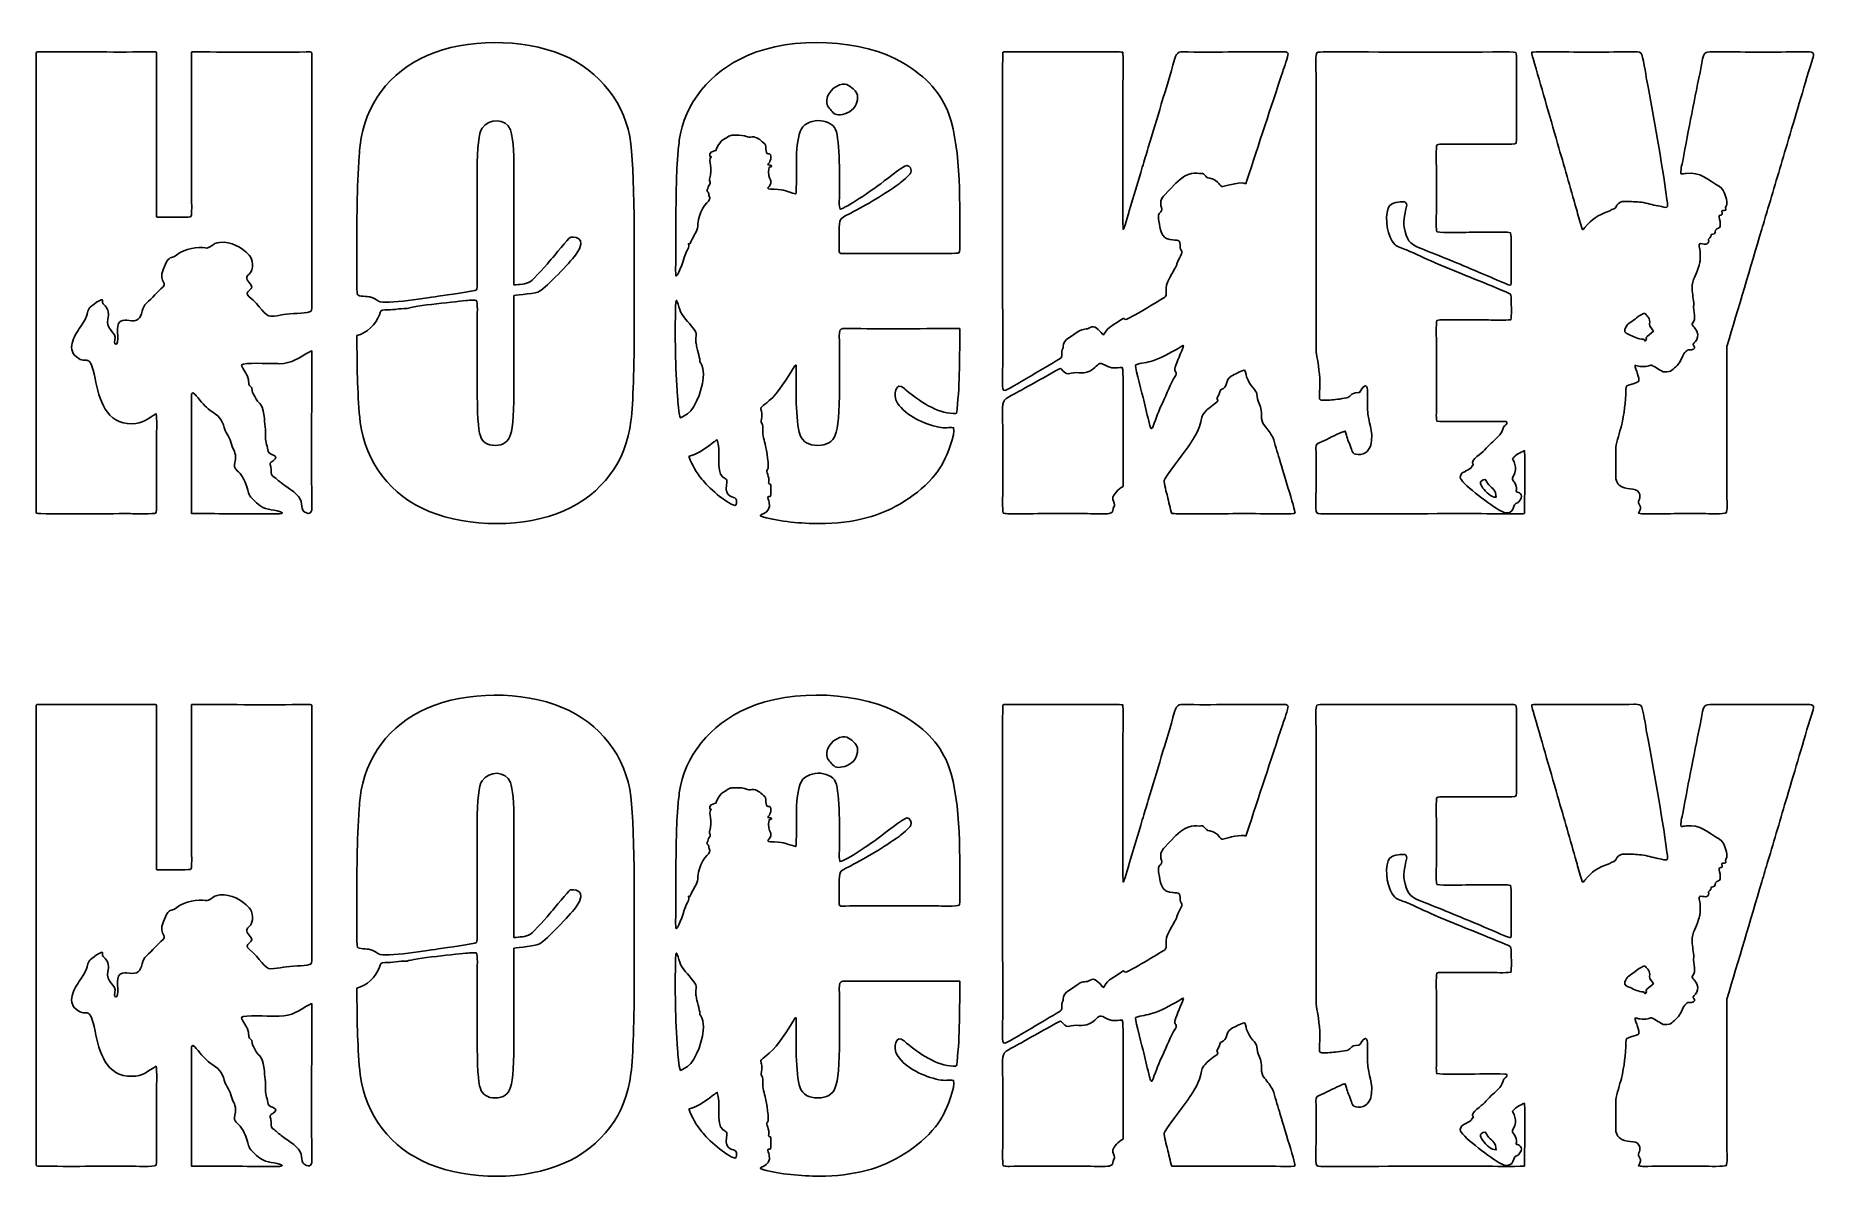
# Model space of a CAD drawing. Header units: centimetres. Extents: x -4.92 to -1.62, y 5.11 to 7.23.
import ezdxf

# ---------------------------------------------------------------- set-up
doc = ezdxf.new("R2010")
doc.units = ezdxf.units.CM
doc.header["$MEASUREMENT"] = 0
doc.layers.add('layer 1', color=7, linetype='Continuous')

msp = doc.modelspace()

# ---------------------------------------------------------------- linework, layer by layer
at = {"layer": 'layer 1', "color": 30}
for points, knots in [([(-3.80694, 6.69774), (-3.80694, 6.61178), (-3.80892, 6.55105), (-3.81306, 6.51537), (-3.81306, 6.51537), (-3.82153, 6.4407), (-3.86679, 6.38006), (-3.93722, 6.34923), (-3.93722, 6.34923), (-4.00956, 6.31756), (-4.11278, 6.31755), (-4.1868, 6.34797), (-4.1868, 6.34797), (-4.25732, 6.37694), (-4.3054, 6.43962), (-4.3142, 6.51285), (-4.3142, 6.51285), (-4.31957, 6.55937), (-4.31997, 6.61242), (-4.32036, 6.65929), (-4.32036, 6.65929), (-4.3204, 6.66408), (-4.32043, 6.66887), (-4.32045, 6.67367), (-4.32045, 6.67367), (-4.30264, 6.67813), (-4.28451, 6.69465), (-4.27882, 6.71231), (-4.27882, 6.71231), (-4.27677, 6.71866), (-4.2775, 6.72086), (-4.26842, 6.72116), (-4.26842, 6.72116), (-4.2608, 6.72141), (-4.25659, 6.72132), (-4.24871, 6.7223), (-4.24871, 6.7223), (-4.24114, 6.72325), (-4.23526, 6.72403), (-4.22755, 6.72374), (-4.22755, 6.72374), (-4.2166, 6.72904), (-4.13125, 6.737), (-4.11505, 6.7388), (-4.11505, 6.7388), (-4.11274, 6.73905), (-4.10128, 6.74011), (-4.09961, 6.73889), (-4.09961, 6.73889), (-4.09621, 6.73643), (-4.09778, 6.7081), (-4.09778, 6.70278), (-4.09778, 6.70278), (-4.09784, 6.6617), (-4.09778, 6.62061), (-4.09778, 6.57952), (-4.09778, 6.57952), (-4.09778, 6.52997), (-4.0958, 6.49933), (-4.09184, 6.4878), (-4.09184, 6.4878), (-4.08787, 6.47609), (-4.07868, 6.47032), (-4.06426, 6.47032), (-4.06426, 6.47032), (-4.04949, 6.47032), (-4.03994, 6.47699), (-4.03579, 6.49032), (-4.03579, 6.49032), (-4.03165, 6.50366), (-4.02967, 6.53556), (-4.02967, 6.58583), (-4.02967, 6.58583), (-4.02967, 6.63982), (-4.02967, 6.6938), (-4.02967, 6.74778), (-4.02967, 6.74778), (-4.02194, 6.74872), (-3.98732, 6.75229), (-3.98212, 6.75565), (-3.98212, 6.75565), (-3.96887, 6.7642), (-3.92648, 6.8087), (-3.91566, 6.82249), (-3.91566, 6.82249), (-3.88862, 6.85787), (-3.92359, 6.85736), (-3.92583, 6.85563), (-3.92583, 6.85563), (-3.92794, 6.85401), (-3.95601, 6.82041), (-3.96047, 6.81527), (-3.96047, 6.81527), (-3.96704, 6.80769), (-3.99297, 6.77771), (-3.99927, 6.77367), (-3.99927, 6.77367), (-4.00756, 6.76836), (-4.01995, 6.76857), (-4.02967, 6.76748), (-4.02967, 6.76748), (-4.02967, 6.76748), (-4.02967, 6.97867), (-4.02967, 6.97867), (-4.02967, 6.97867), (-4.02967, 7.01831), (-4.03183, 7.04372), (-4.03615, 7.05489), (-4.03615, 7.05489), (-4.04465, 7.07665), (-4.07599, 7.07684), (-4.08877, 7.05796), (-4.08877, 7.05796), (-4.09472, 7.04913), (-4.09778, 7.02264), (-4.09778, 6.97867), (-4.09778, 6.97867), (-4.09778, 6.90912), (-4.09807, 6.83956), (-4.09754, 6.77002), (-4.09754, 6.77002), (-4.09753, 6.76796), (-4.09772, 6.75976), (-4.09909, 6.75838), (-4.09909, 6.75838), (-4.10145, 6.75598), (-4.15804, 6.74821), (-4.16581, 6.74705), (-4.16581, 6.74705), (-4.18451, 6.74423), (-4.26833, 6.73067), (-4.28032, 6.7372), (-4.28032, 6.7372), (-4.28677, 6.74072), (-4.28771, 6.74324), (-4.29624, 6.74536), (-4.29624, 6.74536), (-4.30107, 6.74657), (-4.31689, 6.74603), (-4.31955, 6.74949), (-4.31955, 6.74949), (-4.32146, 6.75199), (-4.32054, 6.81726), (-4.32052, 6.82546), (-4.32052, 6.82546), (-4.32043, 6.88463), (-4.32063, 6.94759), (-4.31622, 7.00647), (-4.31622, 7.00647), (-4.31572, 7.01314), (-4.31512, 7.01977), (-4.31438, 7.02642), (-4.31438, 7.02642), (-4.30592, 7.10109), (-4.26065, 7.16173), (-4.19023, 7.19257), (-4.19023, 7.19257), (-4.11788, 7.22424), (-4.01467, 7.22424), (-3.94065, 7.19383), (-3.94065, 7.19383), (-3.87013, 7.16485), (-3.82205, 7.10218), (-3.81325, 7.02895), (-3.81325, 7.02895), (-3.80522, 6.96222), (-3.80694, 6.79027), (-3.80694, 6.69774)], [0, 0, 0, 0, 0.0232558, 0.0232558, 0.0232558, 0.0232558, 0.0465116, 0.0465116, 0.0465116, 0.0465116, 0.0697674, 0.0697674, 0.0697674, 0.0697674, 0.0930233, 0.0930233, 0.0930233, 0.0930233, 0.1162791, 0.1162791, 0.1162791, 0.1162791, 0.1395349, 0.1395349, 0.1395349, 0.1395349, 0.1627907, 0.1627907, 0.1627907, 0.1627907, 0.1860465, 0.1860465, 0.1860465, 0.1860465, 0.2093023, 0.2093023, 0.2093023, 0.2093023, 0.2325581, 0.2325581, 0.2325581, 0.2325581, 0.255814, 0.255814, 0.255814, 0.255814, 0.2790698, 0.2790698, 0.2790698, 0.2790698, 0.3023256, 0.3023256, 0.3023256, 0.3023256, 0.3255814, 0.3255814, 0.3255814, 0.3255814, 0.3488372, 0.3488372, 0.3488372, 0.3488372, 0.372093, 0.372093, 0.372093, 0.372093, 0.3953488, 0.3953488, 0.3953488, 0.3953488, 0.4186047, 0.4186047, 0.4186047, 0.4186047, 0.4418605, 0.4418605, 0.4418605, 0.4418605, 0.4651163, 0.4651163, 0.4651163, 0.4651163, 0.4883721, 0.4883721, 0.4883721, 0.4883721, 0.5116279, 0.5116279, 0.5116279, 0.5116279, 0.5348837, 0.5348837, 0.5348837, 0.5348837, 0.5581395, 0.5581395, 0.5581395, 0.5581395, 0.5813953, 0.5813953, 0.5813953, 0.5813953, 0.6046512, 0.6046512, 0.6046512, 0.6046512, 0.627907, 0.627907, 0.627907, 0.627907, 0.6511628, 0.6511628, 0.6511628, 0.6511628, 0.6744186, 0.6744186, 0.6744186, 0.6744186, 0.6976744, 0.6976744, 0.6976744, 0.6976744, 0.7209302, 0.7209302, 0.7209302, 0.7209302, 0.744186, 0.744186, 0.744186, 0.744186, 0.7674419, 0.7674419, 0.7674419, 0.7674419, 0.7906977, 0.7906977, 0.7906977, 0.7906977, 0.8139535, 0.8139535, 0.8139535, 0.8139535, 0.8372093, 0.8372093, 0.8372093, 0.8372093, 0.8604651, 0.8604651, 0.8604651, 0.8604651, 0.8837209, 0.8837209, 0.8837209, 0.8837209, 0.9069767, 0.9069767, 0.9069767, 0.9069767, 0.9302326, 0.9302326, 0.9302326, 0.9302326, 0.9534884, 0.9534884, 0.9534884, 0.9534884, 1, 1, 1, 1]), ([(-2.35007, 6.8349), (-2.37297, 6.84386), (-2.37682, 6.85136), (-2.38123, 6.87478), (-2.38123, 6.87478), (-2.38353, 6.88721), (-2.37896, 6.90269), (-2.37663, 6.91531), (-2.37663, 6.91531), (-2.37603, 6.91857), (-2.37925, 6.9222), (-2.38247, 6.92154), (-2.38247, 6.92154), (-2.38812, 6.92037), (-2.40542, 6.92351), (-2.41105, 6.90944), (-2.41105, 6.90944), (-2.41751, 6.89145), (-2.41275, 6.85612), (-2.39895, 6.8422), (-2.39895, 6.8422), (-2.39471, 6.83792), (-2.38332, 6.83494), (-2.37722, 6.83242), (-2.37722, 6.83242), (-2.36011, 6.82536), (-2.34271, 6.81649), (-2.32541, 6.80903), (-2.32541, 6.80903), (-2.28162, 6.7902), (-2.23708, 6.77327), (-2.19325, 6.75464), (-2.19325, 6.75464), (-2.18239, 6.75002), (-2.18348, 6.75084), (-2.18321, 6.73856), (-2.18321, 6.73856), (-2.18303, 6.73071), (-2.18241, 6.71), (-2.18387, 6.70309), (-2.18387, 6.70309), (-2.19526, 6.7019), (-2.21319, 6.70255), (-2.22521, 6.70255), (-2.22521, 6.70255), (-2.25329, 6.70256), (-2.28132, 6.70289), (-2.30937, 6.70302), (-2.30937, 6.70302), (-2.31385, 6.70304), (-2.31639, 6.70291), (-2.32073, 6.70178), (-2.32073, 6.70178), (-2.32269, 6.69471), (-2.32172, 6.66758), (-2.32172, 6.65839), (-2.32172, 6.65839), (-2.32172, 6.61547), (-2.32136, 6.57222), (-2.32184, 6.52933), (-2.32184, 6.52933), (-2.3219, 6.52417), (-2.32192, 6.52047), (-2.32104, 6.51534), (-2.32104, 6.51534), (-2.30698, 6.51331), (-2.2846, 6.51465), (-2.26949, 6.51465), (-2.26949, 6.51465), (-2.24467, 6.51465), (-2.21973, 6.51484), (-2.19493, 6.51469), (-2.19493, 6.51469), (-2.19232, 6.51468), (-2.19093, 6.5144), (-2.19139, 6.5111), (-2.19139, 6.5111), (-2.19198, 6.50679), (-2.1967, 6.5091), (-2.1987, 6.50012), (-2.1987, 6.50012), (-2.20061, 6.49156), (-2.21349, 6.48075), (-2.22002, 6.4746), (-2.22002, 6.4746), (-2.22554, 6.4694), (-2.22776, 6.46664), (-2.23259, 6.46118), (-2.23259, 6.46118), (-2.23719, 6.45598), (-2.25932, 6.4435), (-2.25416, 6.43578), (-2.25416, 6.43578), (-2.25359, 6.43492), (-2.25352, 6.43522), (-2.2533, 6.43418), (-2.2533, 6.43418), (-2.25357, 6.43302), (-2.25656, 6.43312), (-2.2564, 6.43095), (-2.2564, 6.43095), (-2.25618, 6.42798), (-2.26849, 6.42229), (-2.273, 6.41982), (-2.273, 6.41982), (-2.27571, 6.41834), (-2.27836, 6.41186), (-2.2772, 6.40901), (-2.2772, 6.40901), (-2.27073, 6.39552), (-2.21896, 6.35816), (-2.20425, 6.34963), (-2.20425, 6.34963), (-2.19334, 6.3433), (-2.18185, 6.3428), (-2.17838, 6.35706), (-2.17838, 6.35706), (-2.17606, 6.36658), (-2.17031, 6.35927), (-2.16501, 6.3724), (-2.16501, 6.3724), (-2.16075, 6.38294), (-2.17319, 6.38381), (-2.17387, 6.38465), (-2.17387, 6.38465), (-2.1755, 6.38669), (-2.16925, 6.39002), (-2.17769, 6.40248), (-2.17769, 6.40248), (-2.17951, 6.40515), (-2.18096, 6.40653), (-2.18094, 6.4098), (-2.18094, 6.4098), (-2.17952, 6.41518), (-2.17624, 6.41599), (-2.17541, 6.42477), (-2.17541, 6.42477), (-2.17479, 6.43132), (-2.17666, 6.43872), (-2.18028, 6.44422), (-2.18028, 6.44422), (-2.1817, 6.44638), (-2.17909, 6.4466), (-2.17653, 6.45034), (-2.17653, 6.45034), (-2.17538, 6.45202), (-2.1596, 6.46066), (-2.15907, 6.46051), (-2.15907, 6.46051), (-2.15769, 6.46012), (-2.15824, 6.43691), (-2.15823, 6.43476), (-2.15823, 6.43476), (-2.1582, 6.40738), (-2.15821, 6.3796), (-2.15843, 6.35223), (-2.15843, 6.35223), (-2.15852, 6.34163), (-2.15631, 6.34395), (-2.16681, 6.34377), (-2.16681, 6.34377), (-2.19374, 6.34333), (-2.22164, 6.34382), (-2.2487, 6.34382), (-2.2487, 6.34382), (-2.34438, 6.34383), (-2.44007, 6.34357), (-2.53574, 6.34356), (-2.53574, 6.34356), (-2.54437, 6.34356), (-2.54431, 6.34504), (-2.54468, 6.35357), (-2.54468, 6.35357), (-2.54526, 6.36673), (-2.54445, 6.38256), (-2.54446, 6.39615), (-2.54446, 6.39615), (-2.54447, 6.41909), (-2.54454, 6.44203), (-2.54468, 6.46498), (-2.54468, 6.46498), (-2.54473, 6.47403), (-2.54225, 6.47314), (-2.53342, 6.47722), (-2.53342, 6.47722), (-2.52188, 6.48254), (-2.50941, 6.48939), (-2.49803, 6.4942), (-2.49803, 6.4942), (-2.49543, 6.4953), (-2.49315, 6.49597), (-2.49043, 6.49665), (-2.49043, 6.49665), (-2.48745, 6.48551), (-2.48587, 6.48067), (-2.48128, 6.47007), (-2.48128, 6.47007), (-2.47686, 6.45985), (-2.47985, 6.45432), (-2.46682, 6.4531), (-2.46682, 6.4531), (-2.45339, 6.45255), (-2.44379, 6.4624), (-2.44224, 6.47526), (-2.44224, 6.47526), (-2.44224, 6.47526), (-2.44182, 6.47874), (-2.44182, 6.47874), (-2.44182, 6.47874), (-2.43952, 6.51141), (-2.45099, 6.50954), (-2.44911, 6.55454), (-2.44911, 6.55454), (-2.44893, 6.55887), (-2.44915, 6.56322), (-2.44909, 6.56757), (-2.44909, 6.56757), (-2.44886, 6.58373), (-2.45535, 6.58505), (-2.46258, 6.56981), (-2.46258, 6.56981), (-2.46325, 6.5684), (-2.46463, 6.56826), (-2.46601, 6.56833), (-2.46601, 6.56833), (-2.48221, 6.56772), (-2.48023, 6.55897), (-2.48811, 6.55814), (-2.48811, 6.55814), (-2.49357, 6.55758), (-2.4988, 6.55624), (-2.50473, 6.55561), (-2.50473, 6.55561), (-2.51471, 6.55455), (-2.52364, 6.5537), (-2.53373, 6.55397), (-2.53373, 6.55397), (-2.53683, 6.55409), (-2.53832, 6.55516), (-2.53822, 6.55853), (-2.53822, 6.55853), (-2.53797, 6.56624), (-2.53801, 6.57395), (-2.5375, 6.58166), (-2.5375, 6.58166), (-2.53648, 6.59743), (-2.54045, 6.62024), (-2.54445, 6.64376), (-2.54445, 6.64376), (-2.54445, 6.82475), (-2.54401, 7.00574), (-2.54474, 7.18672), (-2.54474, 7.18672), (-2.54475, 7.18877), (-2.54448, 7.19622), (-2.54304, 7.19765), (-2.54304, 7.19765), (-2.54049, 7.20019), (-2.50988, 7.19905), (-2.50442, 7.19905), (-2.50442, 7.19905), (-2.40261, 7.19905), (-2.30065, 7.19865), (-2.19887, 7.19907), (-2.19887, 7.19907), (-2.19519, 7.19908), (-2.17687, 7.19994), (-2.17483, 7.19782), (-2.17483, 7.19782), (-2.17247, 7.19537), (-2.1736, 7.16243), (-2.1736, 7.15687), (-2.1736, 7.15687), (-2.1736, 7.11811), (-2.17358, 7.07941), (-2.17337, 7.04065), (-2.17337, 7.04065), (-2.17336, 7.03881), (-2.17358, 7.03062), (-2.1748, 7.02942), (-2.1748, 7.02942), (-2.17714, 7.02714), (-2.21239, 7.02822), (-2.21804, 7.02822), (-2.21804, 7.02822), (-2.24846, 7.02822), (-2.27881, 7.02823), (-2.30924, 7.02843), (-2.30924, 7.02843), (-2.31108, 7.02845), (-2.31933, 7.02825), (-2.32053, 7.02704), (-2.32053, 7.02704), (-2.32279, 7.02479), (-2.32172, 6.98982), (-2.32172, 6.98427), (-2.32172, 6.98427), (-2.32172, 6.9486), (-2.32175, 6.91299), (-2.32193, 6.87731), (-2.32193, 6.87731), (-2.32195, 6.87286), (-2.32186, 6.87025), (-2.32077, 6.86592), (-2.32077, 6.86592), (-2.30887, 6.86348), (-2.27548, 6.86496), (-2.26092, 6.86496), (-2.26092, 6.86496), (-2.23914, 6.86496), (-2.2174, 6.86517), (-2.19565, 6.86522), (-2.19565, 6.86522), (-2.19122, 6.86523), (-2.18867, 6.86512), (-2.18438, 6.86391), (-2.18438, 6.86391), (-2.18232, 6.8568), (-2.18333, 6.83191), (-2.18333, 6.82288), (-2.18333, 6.82288), (-2.18332, 6.81663), (-2.1827, 6.76965), (-2.18364, 6.76773), (-2.18364, 6.76773), (-2.18466, 6.76564), (-2.19495, 6.77076), (-2.19674, 6.77149), (-2.19674, 6.77149), (-2.213, 6.77809), (-2.22904, 6.78525), (-2.24522, 6.79205), (-2.24522, 6.79205), (-2.28005, 6.80666), (-2.31491, 6.8211), (-2.35007, 6.8349)], [0, 0, 0, 0, 0.0117647, 0.0117647, 0.0117647, 0.0117647, 0.0235294, 0.0235294, 0.0235294, 0.0235294, 0.0352941, 0.0352941, 0.0352941, 0.0352941, 0.0470588, 0.0470588, 0.0470588, 0.0470588, 0.0588235, 0.0588235, 0.0588235, 0.0588235, 0.0705882, 0.0705882, 0.0705882, 0.0705882, 0.0823529, 0.0823529, 0.0823529, 0.0823529, 0.0941176, 0.0941176, 0.0941176, 0.0941176, 0.1058824, 0.1058824, 0.1058824, 0.1058824, 0.1176471, 0.1176471, 0.1176471, 0.1176471, 0.1294118, 0.1294118, 0.1294118, 0.1294118, 0.1411765, 0.1411765, 0.1411765, 0.1411765, 0.1529412, 0.1529412, 0.1529412, 0.1529412, 0.1647059, 0.1647059, 0.1647059, 0.1647059, 0.1764706, 0.1764706, 0.1764706, 0.1764706, 0.1882353, 0.1882353, 0.1882353, 0.1882353, 0.2, 0.2, 0.2, 0.2, 0.2117647, 0.2117647, 0.2117647, 0.2117647, 0.2235294, 0.2235294, 0.2235294, 0.2235294, 0.2352941, 0.2352941, 0.2352941, 0.2352941, 0.2470588, 0.2470588, 0.2470588, 0.2470588, 0.2588235, 0.2588235, 0.2588235, 0.2588235, 0.2705882, 0.2705882, 0.2705882, 0.2705882, 0.2823529, 0.2823529, 0.2823529, 0.2823529, 0.2941176, 0.2941176, 0.2941176, 0.2941176, 0.3058824, 0.3058824, 0.3058824, 0.3058824, 0.3176471, 0.3176471, 0.3176471, 0.3176471, 0.3294118, 0.3294118, 0.3294118, 0.3294118, 0.3411765, 0.3411765, 0.3411765, 0.3411765, 0.3529412, 0.3529412, 0.3529412, 0.3529412, 0.3647059, 0.3647059, 0.3647059, 0.3647059, 0.3764706, 0.3764706, 0.3764706, 0.3764706, 0.3882353, 0.3882353, 0.3882353, 0.3882353, 0.4, 0.4, 0.4, 0.4, 0.4117647, 0.4117647, 0.4117647, 0.4117647, 0.4235294, 0.4235294, 0.4235294, 0.4235294, 0.4352941, 0.4352941, 0.4352941, 0.4352941, 0.4470588, 0.4470588, 0.4470588, 0.4470588, 0.4588235, 0.4588235, 0.4588235, 0.4588235, 0.4705882, 0.4705882, 0.4705882, 0.4705882, 0.4823529, 0.4823529, 0.4823529, 0.4823529, 0.4941176, 0.4941176, 0.4941176, 0.4941176, 0.5058824, 0.5058824, 0.5058824, 0.5058824, 0.5176471, 0.5176471, 0.5176471, 0.5176471, 0.5294118, 0.5294118, 0.5294118, 0.5294118, 0.5411765, 0.5411765, 0.5411765, 0.5411765, 0.5529412, 0.5529412, 0.5529412, 0.5529412, 0.5647059, 0.5647059, 0.5647059, 0.5647059, 0.5764706, 0.5764706, 0.5764706, 0.5764706, 0.5882353, 0.5882353, 0.5882353, 0.5882353, 0.6, 0.6, 0.6, 0.6, 0.6117647, 0.6117647, 0.6117647, 0.6117647, 0.6235294, 0.6235294, 0.6235294, 0.6235294, 0.6352941, 0.6352941, 0.6352941, 0.6352941, 0.6470588, 0.6470588, 0.6470588, 0.6470588, 0.6588235, 0.6588235, 0.6588235, 0.6588235, 0.6705882, 0.6705882, 0.6705882, 0.6705882, 0.6823529, 0.6823529, 0.6823529, 0.6823529, 0.6941176, 0.6941176, 0.6941176, 0.6941176, 0.7058824, 0.7058824, 0.7058824, 0.7058824, 0.7176471, 0.7176471, 0.7176471, 0.7176471, 0.7294118, 0.7294118, 0.7294118, 0.7294118, 0.7411765, 0.7411765, 0.7411765, 0.7411765, 0.7529412, 0.7529412, 0.7529412, 0.7529412, 0.7647059, 0.7647059, 0.7647059, 0.7647059, 0.7764706, 0.7764706, 0.7764706, 0.7764706, 0.7882353, 0.7882353, 0.7882353, 0.7882353, 0.8, 0.8, 0.8, 0.8, 0.8117647, 0.8117647, 0.8117647, 0.8117647, 0.8235294, 0.8235294, 0.8235294, 0.8235294, 0.8352941, 0.8352941, 0.8352941, 0.8352941, 0.8470588, 0.8470588, 0.8470588, 0.8470588, 0.8588235, 0.8588235, 0.8588235, 0.8588235, 0.8705882, 0.8705882, 0.8705882, 0.8705882, 0.8823529, 0.8823529, 0.8823529, 0.8823529, 0.8941176, 0.8941176, 0.8941176, 0.8941176, 0.9058824, 0.9058824, 0.9058824, 0.9058824, 0.9176471, 0.9176471, 0.9176471, 0.9176471, 0.9294118, 0.9294118, 0.9294118, 0.9294118, 0.9411765, 0.9411765, 0.9411765, 0.9411765, 0.9529412, 0.9529412, 0.9529412, 0.9529412, 0.9647059, 0.9647059, 0.9647059, 0.9647059, 0.9764706, 0.9764706, 0.9764706, 0.9764706, 1, 1, 1, 1]), ([(-2.22821, 6.40264), (-2.22982, 6.40581), (-2.23043, 6.40779), (-2.23513, 6.40626), (-2.23513, 6.40626), (-2.24309, 6.4027), (-2.23992, 6.39686), (-2.23567, 6.3912), (-2.23567, 6.3912), (-2.2303, 6.38402), (-2.22061, 6.37355), (-2.21081, 6.3744), (-2.21081, 6.3744), (-2.21128, 6.37675), (-2.21158, 6.37541), (-2.21165, 6.37862), (-2.21165, 6.37862), (-2.21187, 6.38957), (-2.22169, 6.39143), (-2.22689, 6.40037), (-2.22689, 6.40037), (-2.22689, 6.40037), (-2.22821, 6.40264), (-2.22821, 6.40264)], [0, 0, 0, 0, 0.1428571, 0.1428571, 0.1428571, 0.1428571, 0.2857143, 0.2857143, 0.2857143, 0.2857143, 0.4285714, 0.4285714, 0.4285714, 0.4285714, 0.5714286, 0.5714286, 0.5714286, 0.5714286, 0.7142857, 0.7142857, 0.7142857, 0.7142857, 1, 1, 1, 1])]:
    msp.add_open_spline(points, degree=3, knots=knots, dxfattribs=at)
at = {"layer": 'layer 1', "color": 242}
for points, knots in [([(-3.40618, 6.90046), (-3.37722, 6.91556), (-3.34303, 6.93562), (-3.31667, 6.95484), (-3.31667, 6.95484), (-3.31171, 6.95847), (-3.29775, 6.97021), (-3.29454, 6.97579), (-3.29454, 6.97579), (-3.29198, 6.98022), (-3.29705, 6.98932), (-3.30205, 6.98899), (-3.30205, 6.98899), (-3.30866, 6.98855), (-3.3461, 6.95814), (-3.35512, 6.95155), (-3.35512, 6.95155), (-3.36604, 6.9436), (-3.41514, 6.90938), (-3.42573, 6.90804), (-3.42573, 6.90804), (-3.42839, 6.91204), (-3.42698, 6.92809), (-3.42694, 6.9335), (-3.42694, 6.9335), (-3.42675, 6.95832), (-3.42579, 7.03496), (-3.4341, 7.05543), (-3.4341, 7.05543), (-3.4438, 7.07761), (-3.48998, 7.07809), (-3.4997, 7.05201), (-3.4997, 7.05201), (-3.5103, 7.02041), (-3.50542, 6.97564), (-3.50706, 6.94215), (-3.50706, 6.94215), (-3.50717, 6.94003), (-3.5074, 6.93821), (-3.50775, 6.93613), (-3.50775, 6.93613), (-3.52663, 6.94057), (-3.52561, 6.94394), (-3.54804, 6.94463), (-3.54804, 6.94463), (-3.57079, 6.94534), (-3.55246, 6.94795), (-3.55385, 6.96037), (-3.55385, 6.96037), (-3.55416, 6.96317), (-3.55666, 6.9624), (-3.55762, 6.97044), (-3.55762, 6.97044), (-3.56018, 6.99203), (-3.55314, 6.98449), (-3.5526, 6.98725), (-3.5526, 6.98725), (-3.55216, 6.9895), (-3.55779, 6.98951), (-3.55953, 6.99007), (-3.55953, 6.99007), (-3.55561, 6.99592), (-3.55223, 7.00165), (-3.55456, 7.00874), (-3.55456, 7.00874), (-3.55659, 7.01258), (-3.56119, 7.0081), (-3.5623, 7.013), (-3.5623, 7.013), (-3.56422, 7.02155), (-3.56252, 7.02644), (-3.56544, 7.0289), (-3.56544, 7.0289), (-3.57158, 7.03407), (-3.57722, 7.04006), (-3.58563, 7.04172), (-3.58563, 7.04172), (-3.59005, 7.04259), (-3.59317, 7.03985), (-3.59721, 7.0417), (-3.59721, 7.0417), (-3.60421, 7.0449), (-3.61158, 7.04512), (-3.61907, 7.04487), (-3.61907, 7.04487), (-3.63306, 7.04439), (-3.62623, 7.04582), (-3.64272, 7.03602), (-3.64272, 7.03602), (-3.64723, 7.03334), (-3.65018, 7.02819), (-3.65323, 7.02275), (-3.65323, 7.02275), (-3.65789, 7.01444), (-3.65302, 7.01724), (-3.65836, 7.01585), (-3.65836, 7.01585), (-3.6703, 7.01351), (-3.66646, 7.00709), (-3.66681, 7.00572), (-3.66681, 7.00572), (-3.66708, 7.00469), (-3.66522, 7.00548), (-3.66443, 7.00508), (-3.66443, 7.00508), (-3.67171, 6.99671), (-3.65988, 6.98488), (-3.66773, 6.96354), (-3.66773, 6.96354), (-3.66891, 6.96033), (-3.66325, 6.95595), (-3.66819, 6.95255), (-3.66819, 6.95255), (-3.67138, 6.95036), (-3.66892, 6.94655), (-3.67182, 6.94353), (-3.67182, 6.94353), (-3.67248, 6.94284), (-3.67281, 6.9415), (-3.67174, 6.94102), (-3.67174, 6.94102), (-3.66847, 6.93955), (-3.66886, 6.93351), (-3.66815, 6.93221), (-3.66815, 6.93221), (-3.66226, 6.92148), (-3.67916, 6.92189), (-3.68678, 6.89285), (-3.68678, 6.89285), (-3.68817, 6.88755), (-3.68927, 6.88187), (-3.68911, 6.87622), (-3.68911, 6.87622), (-3.69041, 6.86657), (-3.69939, 6.85488), (-3.70341, 6.84448), (-3.70341, 6.84448), (-3.70423, 6.84237), (-3.70491, 6.84269), (-3.70652, 6.84393), (-3.70652, 6.84393), (-3.7039, 6.83811), (-3.70812, 6.83433), (-3.71068, 6.82836), (-3.71068, 6.82836), (-3.71412, 6.82032), (-3.72354, 6.78666), (-3.72922, 6.78398), (-3.72922, 6.78398), (-3.73109, 6.78591), (-3.72987, 6.81296), (-3.72985, 6.81769), (-3.72985, 6.81769), (-3.72978, 6.83576), (-3.72967, 6.85384), (-3.72969, 6.87191), (-3.72969, 6.87191), (-3.7298, 6.91183), (-3.72964, 6.95147), (-3.7274, 6.99134), (-3.7274, 6.99134), (-3.7272, 6.9948), (-3.72698, 6.99825), (-3.72675, 7.00171), (-3.72675, 7.00171), (-3.72599, 7.013), (-3.72501, 7.02422), (-3.7235, 7.03543), (-3.7235, 7.03543), (-3.71407, 7.10411), (-3.6661, 7.16204), (-3.59863, 7.19185), (-3.59863, 7.19185), (-3.51358, 7.22942), (-3.3847, 7.2237), (-3.30832, 7.17833), (-3.30832, 7.17833), (-3.26579, 7.1531), (-3.23786, 7.12157), (-3.22435, 7.08373), (-3.22435, 7.08373), (-3.20062, 7.01572), (-3.20482, 6.91153), (-3.20421, 6.83895), (-3.20421, 6.83895), (-3.2042, 6.83698), (-3.20422, 6.82862), (-3.20557, 6.8273), (-3.20557, 6.8273), (-3.20801, 6.82491), (-3.24082, 6.82601), (-3.24635, 6.826), (-3.24635, 6.826), (-3.30031, 6.82591), (-3.35435, 6.82614), (-3.40829, 6.82595), (-3.40829, 6.82595), (-3.43168, 6.82586), (-3.42731, 6.82127), (-3.42732, 6.84692), (-3.42732, 6.84692), (-3.42733, 6.85611), (-3.42885, 6.8815), (-3.42501, 6.88829), (-3.42501, 6.88829), (-3.42194, 6.89371), (-3.41172, 6.89763), (-3.40618, 6.90046)], [0, 0, 0, 0, 0.0188679, 0.0188679, 0.0188679, 0.0188679, 0.0377358, 0.0377358, 0.0377358, 0.0377358, 0.0566038, 0.0566038, 0.0566038, 0.0566038, 0.0754717, 0.0754717, 0.0754717, 0.0754717, 0.0943396, 0.0943396, 0.0943396, 0.0943396, 0.1132075, 0.1132075, 0.1132075, 0.1132075, 0.1320755, 0.1320755, 0.1320755, 0.1320755, 0.1509434, 0.1509434, 0.1509434, 0.1509434, 0.1698113, 0.1698113, 0.1698113, 0.1698113, 0.1886792, 0.1886792, 0.1886792, 0.1886792, 0.2075472, 0.2075472, 0.2075472, 0.2075472, 0.2264151, 0.2264151, 0.2264151, 0.2264151, 0.245283, 0.245283, 0.245283, 0.245283, 0.2641509, 0.2641509, 0.2641509, 0.2641509, 0.2830189, 0.2830189, 0.2830189, 0.2830189, 0.3018868, 0.3018868, 0.3018868, 0.3018868, 0.3207547, 0.3207547, 0.3207547, 0.3207547, 0.3396226, 0.3396226, 0.3396226, 0.3396226, 0.3584906, 0.3584906, 0.3584906, 0.3584906, 0.3773585, 0.3773585, 0.3773585, 0.3773585, 0.3962264, 0.3962264, 0.3962264, 0.3962264, 0.4150943, 0.4150943, 0.4150943, 0.4150943, 0.4339623, 0.4339623, 0.4339623, 0.4339623, 0.4528302, 0.4528302, 0.4528302, 0.4528302, 0.4716981, 0.4716981, 0.4716981, 0.4716981, 0.490566, 0.490566, 0.490566, 0.490566, 0.509434, 0.509434, 0.509434, 0.509434, 0.5283019, 0.5283019, 0.5283019, 0.5283019, 0.5471698, 0.5471698, 0.5471698, 0.5471698, 0.5660377, 0.5660377, 0.5660377, 0.5660377, 0.5849057, 0.5849057, 0.5849057, 0.5849057, 0.6037736, 0.6037736, 0.6037736, 0.6037736, 0.6226415, 0.6226415, 0.6226415, 0.6226415, 0.6415094, 0.6415094, 0.6415094, 0.6415094, 0.6603774, 0.6603774, 0.6603774, 0.6603774, 0.6792453, 0.6792453, 0.6792453, 0.6792453, 0.6981132, 0.6981132, 0.6981132, 0.6981132, 0.7169811, 0.7169811, 0.7169811, 0.7169811, 0.7358491, 0.7358491, 0.7358491, 0.7358491, 0.754717, 0.754717, 0.754717, 0.754717, 0.7735849, 0.7735849, 0.7735849, 0.7735849, 0.7924528, 0.7924528, 0.7924528, 0.7924528, 0.8113208, 0.8113208, 0.8113208, 0.8113208, 0.8301887, 0.8301887, 0.8301887, 0.8301887, 0.8490566, 0.8490566, 0.8490566, 0.8490566, 0.8679245, 0.8679245, 0.8679245, 0.8679245, 0.8867925, 0.8867925, 0.8867925, 0.8867925, 0.9056604, 0.9056604, 0.9056604, 0.9056604, 0.9245283, 0.9245283, 0.9245283, 0.9245283, 0.9433962, 0.9433962, 0.9433962, 0.9433962, 0.9622642, 0.9622642, 0.9622642, 0.9622642, 1, 1, 1, 1]), ([(-2.09724, 7.02926), (-2.10499, 7.05621), (-2.11273, 7.08316), (-2.12047, 7.11011), (-2.12047, 7.11011), (-2.12785, 7.13579), (-2.1353, 7.16141), (-2.14273, 7.18707), (-2.14273, 7.18707), (-2.14392, 7.19114), (-2.14466, 7.1943), (-2.14529, 7.1985), (-2.14529, 7.1985), (-2.13738, 7.19986), (-2.11345, 7.19905), (-2.10393, 7.19905), (-2.10393, 7.19905), (-2.05472, 7.19905), (-2.00548, 7.19855), (-1.95629, 7.19957), (-1.95629, 7.19957), (-1.95315, 7.19963), (-1.94536, 7.1993), (-1.94302, 7.19703), (-1.94302, 7.19703), (-1.93965, 7.19375), (-1.93377, 7.15572), (-1.93242, 7.14842), (-1.93242, 7.14842), (-1.91885, 7.07477), (-1.90487, 6.99978), (-1.89478, 6.92562), (-1.89478, 6.92562), (-1.89224, 6.90694), (-1.89287, 6.91054), (-1.91116, 6.91379), (-1.91116, 6.91379), (-1.92189, 6.9157), (-1.93051, 6.91919), (-1.94226, 6.92061), (-1.94226, 6.92061), (-1.95175, 6.92176), (-1.96188, 6.92181), (-1.97145, 6.92215), (-1.97145, 6.92215), (-1.99169, 6.92291), (-1.98563, 6.90779), (-1.99615, 6.90742), (-1.99615, 6.90742), (-1.99872, 6.90753), (-1.99865, 6.90502), (-2.00377, 6.90331), (-2.00377, 6.90331), (-2.02222, 6.89687), (-2.03427, 6.88928), (-2.04658, 6.87405), (-2.04658, 6.87405), (-2.05099, 6.86859), (-2.05062, 6.86763), (-2.05318, 6.87534), (-2.05318, 6.87534), (-2.05646, 6.88524), (-2.05943, 6.89764), (-2.06239, 6.90798), (-2.06239, 6.90798), (-2.07401, 6.9484), (-2.08563, 6.98883), (-2.09724, 7.02926)], [0, 0, 0, 0, 0.0555556, 0.0555556, 0.0555556, 0.0555556, 0.1111111, 0.1111111, 0.1111111, 0.1111111, 0.1666667, 0.1666667, 0.1666667, 0.1666667, 0.2222222, 0.2222222, 0.2222222, 0.2222222, 0.2777778, 0.2777778, 0.2777778, 0.2777778, 0.3333333, 0.3333333, 0.3333333, 0.3333333, 0.3888889, 0.3888889, 0.3888889, 0.3888889, 0.4444444, 0.4444444, 0.4444444, 0.4444444, 0.5, 0.5, 0.5, 0.5, 0.5555556, 0.5555556, 0.5555556, 0.5555556, 0.6111111, 0.6111111, 0.6111111, 0.6111111, 0.6666667, 0.6666667, 0.6666667, 0.6666667, 0.7222222, 0.7222222, 0.7222222, 0.7222222, 0.7777778, 0.7777778, 0.7777778, 0.7777778, 0.8333333, 0.8333333, 0.8333333, 0.8333333, 0.8888889, 0.8888889, 0.8888889, 0.8888889, 1, 1, 1, 1]), ([(-1.78382, 6.65341), (-1.78382, 6.56009), (-1.78426, 6.46658), (-1.78381, 6.37329), (-1.78381, 6.37329), (-1.78379, 6.36878), (-1.78262, 6.34781), (-1.78517, 6.34517), (-1.78517, 6.34517), (-1.78752, 6.34275), (-1.82033, 6.34383), (-1.82579, 6.34383), (-1.82579, 6.34383), (-1.86286, 6.34383), (-1.89992, 6.34381), (-1.93699, 6.3436), (-1.93699, 6.3436), (-1.94093, 6.34358), (-1.94348, 6.34361), (-1.94733, 6.34445), (-1.94733, 6.34445), (-1.94434, 6.35239), (-1.94159, 6.35353), (-1.94641, 6.36145), (-1.94641, 6.36145), (-1.95025, 6.36774), (-1.94092, 6.37296), (-1.94673, 6.38308), (-1.94673, 6.38308), (-1.95292, 6.39386), (-1.971, 6.38567), (-1.98324, 6.39678), (-1.98324, 6.39678), (-1.98695, 6.40015), (-1.98809, 6.4034), (-1.98925, 6.40811), (-1.98925, 6.40811), (-1.98925, 6.40811), (-1.98925, 6.46708), (-1.98925, 6.46708), (-1.98925, 6.46708), (-1.98804, 6.47793), (-1.98203, 6.49524), (-1.97927, 6.50662), (-1.97927, 6.50662), (-1.97371, 6.5296), (-1.97135, 6.54987), (-1.97084, 6.57354), (-1.97084, 6.57354), (-1.97067, 6.5812), (-1.96916, 6.5809), (-1.9615, 6.58334), (-1.9615, 6.58334), (-1.94381, 6.58899), (-1.94479, 6.58678), (-1.94981, 6.60444), (-1.94981, 6.60444), (-1.9503, 6.60613), (-1.95456, 6.61709), (-1.95385, 6.61827), (-1.95385, 6.61827), (-1.95334, 6.61912), (-1.94698, 6.61693), (-1.94534, 6.61667), (-1.94534, 6.61667), (-1.93269, 6.61466), (-1.92649, 6.61908), (-1.92344, 6.61878), (-1.92344, 6.61878), (-1.92166, 6.6186), (-1.90755, 6.60973), (-1.90489, 6.60814), (-1.90489, 6.60814), (-1.90161, 6.60488), (-1.89634, 6.60672), (-1.89095, 6.60699), (-1.89095, 6.60699), (-1.88655, 6.60721), (-1.88436, 6.61142), (-1.88113, 6.61375), (-1.88113, 6.61375), (-1.87332, 6.6194), (-1.8692, 6.62793), (-1.86549, 6.63637), (-1.86549, 6.63637), (-1.86296, 6.64211), (-1.85992, 6.64344), (-1.85826, 6.64572), (-1.85826, 6.64572), (-1.85616, 6.64861), (-1.85195, 6.64695), (-1.84919, 6.64714), (-1.84919, 6.64714), (-1.84348, 6.64752), (-1.84274, 6.65337), (-1.84484, 6.65443), (-1.84484, 6.65443), (-1.8526, 6.65837), (-1.83134, 6.66375), (-1.83962, 6.68175), (-1.83962, 6.68175), (-1.84356, 6.69029), (-1.85089, 6.69294), (-1.84697, 6.69712), (-1.84697, 6.69712), (-1.83947, 6.70513), (-1.84692, 6.71631), (-1.84532, 6.73209), (-1.84532, 6.73209), (-1.84506, 6.73928), (-1.84813, 6.75076), (-1.84829, 6.75985), (-1.84829, 6.75985), (-1.84864, 6.78103), (-1.84048, 6.78251), (-1.83633, 6.80067), (-1.83633, 6.80067), (-1.83381, 6.81169), (-1.8328, 6.80884), (-1.83338, 6.82163), (-1.83338, 6.82163), (-1.83374, 6.82966), (-1.83291, 6.83), (-1.8349, 6.83856), (-1.8349, 6.83856), (-1.83774, 6.85073), (-1.82245, 6.83745), (-1.81768, 6.84645), (-1.81768, 6.84645), (-1.81541, 6.85072), (-1.82122, 6.8503), (-1.8154, 6.8547), (-1.8154, 6.8547), (-1.81046, 6.85843), (-1.81616, 6.8618), (-1.81011, 6.86136), (-1.81011, 6.86136), (-1.80366, 6.86088), (-1.80741, 6.86953), (-1.80224, 6.8715), (-1.80224, 6.8715), (-1.79753, 6.8733), (-1.79597, 6.8725), (-1.79611, 6.88011), (-1.79611, 6.88011), (-1.79611, 6.88011), (-1.79647, 6.88477), (-1.79647, 6.88477), (-1.79647, 6.88477), (-1.79734, 6.89108), (-1.80067, 6.89721), (-1.7953, 6.89697), (-1.7953, 6.89697), (-1.79365, 6.8969), (-1.79225, 6.89832), (-1.79262, 6.90047), (-1.79262, 6.90047), (-1.79344, 6.90529), (-1.79344, 6.90536), (-1.78846, 6.90538), (-1.78846, 6.90538), (-1.78662, 6.90538), (-1.78496, 6.9064), (-1.78563, 6.90774), (-1.78563, 6.90774), (-1.78723, 6.91091), (-1.78495, 6.91359), (-1.78407, 6.91552), (-1.78407, 6.91552), (-1.78242, 6.91918), (-1.78696, 6.9443), (-1.79745, 6.94983), (-1.79745, 6.94983), (-1.81843, 6.9613), (-1.83348, 6.978), (-1.8595, 6.97415), (-1.8595, 6.97415), (-1.86279, 6.97366), (-1.86503, 6.97323), (-1.86839, 6.9732), (-1.86839, 6.9732), (-1.87069, 6.978), (-1.86675, 6.9914), (-1.86572, 6.99701), (-1.86572, 6.99701), (-1.8549, 7.05576), (-1.84319, 7.11376), (-1.83132, 7.17228), (-1.83132, 7.17228), (-1.82998, 7.17886), (-1.82869, 7.19503), (-1.82253, 7.19782), (-1.82253, 7.19782), (-1.81659, 7.20051), (-1.79563, 7.19906), (-1.78778, 7.19905), (-1.78778, 7.19905), (-1.73715, 7.19905), (-1.68649, 7.19864), (-1.63587, 7.19942), (-1.63587, 7.19942), (-1.61998, 7.19966), (-1.62239, 7.19419), (-1.62674, 7.18115), (-1.62674, 7.18115), (-1.63498, 7.15647), (-1.6423, 7.12954), (-1.64977, 7.10442), (-1.64977, 7.10442), (-1.65735, 7.07892), (-1.66493, 7.05341), (-1.67251, 7.02791), (-1.67251, 7.02791), (-1.68428, 6.98831), (-1.69605, 6.94871), (-1.70782, 6.90912), (-1.70782, 6.90912), (-1.71161, 6.89636), (-1.7154, 6.88361), (-1.71919, 6.87086), (-1.71919, 6.87086), (-1.74073, 6.79838), (-1.76228, 6.72589), (-1.78382, 6.65341)], [0, 0, 0, 0, 0.0175439, 0.0175439, 0.0175439, 0.0175439, 0.0350877, 0.0350877, 0.0350877, 0.0350877, 0.0526316, 0.0526316, 0.0526316, 0.0526316, 0.0701754, 0.0701754, 0.0701754, 0.0701754, 0.0877193, 0.0877193, 0.0877193, 0.0877193, 0.1052632, 0.1052632, 0.1052632, 0.1052632, 0.122807, 0.122807, 0.122807, 0.122807, 0.1403509, 0.1403509, 0.1403509, 0.1403509, 0.1578947, 0.1578947, 0.1578947, 0.1578947, 0.1754386, 0.1754386, 0.1754386, 0.1754386, 0.1929825, 0.1929825, 0.1929825, 0.1929825, 0.2105263, 0.2105263, 0.2105263, 0.2105263, 0.2280702, 0.2280702, 0.2280702, 0.2280702, 0.245614, 0.245614, 0.245614, 0.245614, 0.2631579, 0.2631579, 0.2631579, 0.2631579, 0.2807018, 0.2807018, 0.2807018, 0.2807018, 0.2982456, 0.2982456, 0.2982456, 0.2982456, 0.3157895, 0.3157895, 0.3157895, 0.3157895, 0.3333333, 0.3333333, 0.3333333, 0.3333333, 0.3508772, 0.3508772, 0.3508772, 0.3508772, 0.3684211, 0.3684211, 0.3684211, 0.3684211, 0.3859649, 0.3859649, 0.3859649, 0.3859649, 0.4035088, 0.4035088, 0.4035088, 0.4035088, 0.4210526, 0.4210526, 0.4210526, 0.4210526, 0.4385965, 0.4385965, 0.4385965, 0.4385965, 0.4561404, 0.4561404, 0.4561404, 0.4561404, 0.4736842, 0.4736842, 0.4736842, 0.4736842, 0.4912281, 0.4912281, 0.4912281, 0.4912281, 0.5087719, 0.5087719, 0.5087719, 0.5087719, 0.5263158, 0.5263158, 0.5263158, 0.5263158, 0.5438596, 0.5438596, 0.5438596, 0.5438596, 0.5614035, 0.5614035, 0.5614035, 0.5614035, 0.5789474, 0.5789474, 0.5789474, 0.5789474, 0.5964912, 0.5964912, 0.5964912, 0.5964912, 0.6140351, 0.6140351, 0.6140351, 0.6140351, 0.6315789, 0.6315789, 0.6315789, 0.6315789, 0.6491228, 0.6491228, 0.6491228, 0.6491228, 0.6666667, 0.6666667, 0.6666667, 0.6666667, 0.6842105, 0.6842105, 0.6842105, 0.6842105, 0.7017544, 0.7017544, 0.7017544, 0.7017544, 0.7192982, 0.7192982, 0.7192982, 0.7192982, 0.7368421, 0.7368421, 0.7368421, 0.7368421, 0.754386, 0.754386, 0.754386, 0.754386, 0.7719298, 0.7719298, 0.7719298, 0.7719298, 0.7894737, 0.7894737, 0.7894737, 0.7894737, 0.8070175, 0.8070175, 0.8070175, 0.8070175, 0.8245614, 0.8245614, 0.8245614, 0.8245614, 0.8421053, 0.8421053, 0.8421053, 0.8421053, 0.8596491, 0.8596491, 0.8596491, 0.8596491, 0.877193, 0.877193, 0.877193, 0.877193, 0.8947368, 0.8947368, 0.8947368, 0.8947368, 0.9122807, 0.9122807, 0.9122807, 0.9122807, 0.9298246, 0.9298246, 0.9298246, 0.9298246, 0.9473684, 0.9473684, 0.9473684, 0.9473684, 0.9649123, 0.9649123, 0.9649123, 0.9649123, 1, 1, 1, 1]), ([(-3.39806, 7.09844), (-3.39227, 7.10814), (-3.39, 7.12185), (-3.40146, 7.13067), (-3.40146, 7.13067), (-3.40874, 7.13628), (-3.41555, 7.14448), (-3.43249, 7.13525), (-3.43249, 7.13525), (-3.44713, 7.12728), (-3.45725, 7.10651), (-3.44535, 7.09419), (-3.44535, 7.09419), (-3.44109, 7.08979), (-3.43822, 7.083), (-3.42862, 7.08261), (-3.42862, 7.08261), (-3.42065, 7.08248), (-3.40479, 7.08715), (-3.39806, 7.09844)], [0, 0, 0, 0, 0.1666667, 0.1666667, 0.1666667, 0.1666667, 0.3333333, 0.3333333, 0.3333333, 0.3333333, 0.5, 0.5, 0.5, 0.5, 0.6666667, 0.6666667, 0.6666667, 0.6666667, 1, 1, 1, 1]), ([(-3.68594, 6.63162), (-3.68489, 6.62975), (-3.68679, 6.62569), (-3.68373, 6.62267), (-3.68373, 6.62267), (-3.68043, 6.61941), (-3.67885, 6.6066), (-3.67863, 6.60293), (-3.67863, 6.60293), (-3.67808, 6.58357), (-3.69147, 6.53966), (-3.70833, 6.52882), (-3.70833, 6.52882), (-3.71349, 6.5255), (-3.7151, 6.52376), (-3.72129, 6.52124), (-3.72129, 6.52124), (-3.72524, 6.52875), (-3.72608, 6.55124), (-3.72682, 6.56066), (-3.72682, 6.56066), (-3.7308, 6.61559), (-3.73182, 6.67293), (-3.73026, 6.72799), (-3.73026, 6.72799), (-3.72954, 6.75332), (-3.72591, 6.72771), (-3.72107, 6.71771), (-3.72107, 6.71771), (-3.71455, 6.70423), (-3.7029, 6.6956), (-3.69466, 6.68282), (-3.69466, 6.68282), (-3.6894, 6.67428), (-3.69499, 6.67087), (-3.69262, 6.66088), (-3.69262, 6.66088), (-3.69168, 6.65804), (-3.69196, 6.6552), (-3.69095, 6.65132), (-3.69095, 6.65132), (-3.68941, 6.64543), (-3.68794, 6.63949), (-3.68644, 6.63359), (-3.68644, 6.63359), (-3.68644, 6.63359), (-3.68594, 6.63162), (-3.68594, 6.63162)], [0, 0, 0, 0, 0.0769231, 0.0769231, 0.0769231, 0.0769231, 0.1538462, 0.1538462, 0.1538462, 0.1538462, 0.2307692, 0.2307692, 0.2307692, 0.2307692, 0.3076923, 0.3076923, 0.3076923, 0.3076923, 0.3846154, 0.3846154, 0.3846154, 0.3846154, 0.4615385, 0.4615385, 0.4615385, 0.4615385, 0.5384615, 0.5384615, 0.5384615, 0.5384615, 0.6153846, 0.6153846, 0.6153846, 0.6153846, 0.6923077, 0.6923077, 0.6923077, 0.6923077, 0.7692308, 0.7692308, 0.7692308, 0.7692308, 0.8461538, 0.8461538, 0.8461538, 0.8461538, 1, 1, 1, 1]), ([(-3.4997, 6.48924), (-3.49483, 6.47663), (-3.48384, 6.47032), (-3.4669, 6.47032), (-3.4669, 6.47032), (-3.4505, 6.47032), (-3.43969, 6.47663), (-3.43464, 6.48942), (-3.43464, 6.48942), (-3.4296, 6.50204), (-3.42707, 6.53195), (-3.42707, 6.57898), (-3.42707, 6.57898), (-3.42707, 6.60682), (-3.42653, 6.63575), (-3.42717, 6.66345), (-3.42717, 6.66345), (-3.42781, 6.69109), (-3.42738, 6.68673), (-3.39977, 6.68658), (-3.39977, 6.68658), (-3.33471, 6.68622), (-3.26943, 6.68656), (-3.20435, 6.68656), (-3.20435, 6.68656), (-3.20435, 6.63787), (-3.20395, 6.58569), (-3.20925, 6.53739), (-3.20925, 6.53739), (-3.21016, 6.52903), (-3.20917, 6.52922), (-3.21635, 6.52932), (-3.21635, 6.52932), (-3.24597, 6.52976), (-3.28107, 6.55325), (-3.30277, 6.57211), (-3.30277, 6.57211), (-3.30429, 6.57343), (-3.30578, 6.57476), (-3.30728, 6.57611), (-3.30728, 6.57611), (-3.32241, 6.58993), (-3.32888, 6.56371), (-3.31973, 6.54874), (-3.31973, 6.54874), (-3.3036, 6.52464), (-3.27049, 6.51012), (-3.24297, 6.50413), (-3.24297, 6.50413), (-3.23077, 6.50147), (-3.22499, 6.50436), (-3.21553, 6.50293), (-3.21553, 6.50293), (-3.21166, 6.49088), (-3.2281, 6.45166), (-3.23438, 6.43989), (-3.23438, 6.43989), (-3.23876, 6.4317), (-3.2434, 6.42449), (-3.24905, 6.41713), (-3.24905, 6.41713), (-3.26488, 6.39688), (-3.28464, 6.3813), (-3.30598, 6.36725), (-3.30598, 6.36725), (-3.34887, 6.33932), (-3.40149, 6.32544), (-3.4642, 6.32544), (-3.4642, 6.32544), (-3.49634, 6.3256), (-3.53796, 6.3287), (-3.56869, 6.33786), (-3.56869, 6.33786), (-3.58629, 6.3431), (-3.5509, 6.33992), (-3.55729, 6.36517), (-3.55729, 6.36517), (-3.55778, 6.36711), (-3.56077, 6.37415), (-3.55874, 6.3752), (-3.55874, 6.3752), (-3.55874, 6.3752), (-3.55764, 6.37541), (-3.55764, 6.37541), (-3.55764, 6.37541), (-3.55502, 6.37542), (-3.55475, 6.37526), (-3.55424, 6.378), (-3.55424, 6.378), (-3.55425, 6.38421), (-3.55424, 6.39043), (-3.55425, 6.39664), (-3.55425, 6.39664), (-3.55426, 6.40073), (-3.55995, 6.3971), (-3.55795, 6.40292), (-3.55795, 6.40292), (-3.55517, 6.41101), (-3.56511, 6.42248), (-3.56021, 6.42552), (-3.56021, 6.42552), (-3.55573, 6.4283), (-3.56287, 6.46365), (-3.56398, 6.46942), (-3.56398, 6.46942), (-3.56585, 6.47912), (-3.56963, 6.48978), (-3.56874, 6.49865), (-3.56874, 6.49865), (-3.56749, 6.51097), (-3.57326, 6.51022), (-3.57152, 6.51861), (-3.57152, 6.51861), (-3.56707, 6.54754), (-3.58433, 6.53079), (-3.5571, 6.55315), (-3.5571, 6.55315), (-3.53968, 6.56746), (-3.5233, 6.59635), (-3.51097, 6.61552), (-3.51097, 6.61552), (-3.5058, 6.62358), (-3.50691, 6.61526), (-3.50694, 6.60968), (-3.50694, 6.60968), (-3.50709, 6.57888), (-3.50904, 6.51658), (-3.4997, 6.48924)], [0, 0, 0, 0, 0.030303, 0.030303, 0.030303, 0.030303, 0.0606061, 0.0606061, 0.0606061, 0.0606061, 0.0909091, 0.0909091, 0.0909091, 0.0909091, 0.1212121, 0.1212121, 0.1212121, 0.1212121, 0.1515152, 0.1515152, 0.1515152, 0.1515152, 0.1818182, 0.1818182, 0.1818182, 0.1818182, 0.2121212, 0.2121212, 0.2121212, 0.2121212, 0.2424242, 0.2424242, 0.2424242, 0.2424242, 0.2727273, 0.2727273, 0.2727273, 0.2727273, 0.3030303, 0.3030303, 0.3030303, 0.3030303, 0.3333333, 0.3333333, 0.3333333, 0.3333333, 0.3636364, 0.3636364, 0.3636364, 0.3636364, 0.3939394, 0.3939394, 0.3939394, 0.3939394, 0.4242424, 0.4242424, 0.4242424, 0.4242424, 0.4545455, 0.4545455, 0.4545455, 0.4545455, 0.4848485, 0.4848485, 0.4848485, 0.4848485, 0.5151515, 0.5151515, 0.5151515, 0.5151515, 0.5454545, 0.5454545, 0.5454545, 0.5454545, 0.5757576, 0.5757576, 0.5757576, 0.5757576, 0.6060606, 0.6060606, 0.6060606, 0.6060606, 0.6363636, 0.6363636, 0.6363636, 0.6363636, 0.6666667, 0.6666667, 0.6666667, 0.6666667, 0.6969697, 0.6969697, 0.6969697, 0.6969697, 0.7272727, 0.7272727, 0.7272727, 0.7272727, 0.7575758, 0.7575758, 0.7575758, 0.7575758, 0.7878788, 0.7878788, 0.7878788, 0.7878788, 0.8181818, 0.8181818, 0.8181818, 0.8181818, 0.8484848, 0.8484848, 0.8484848, 0.8484848, 0.8787879, 0.8787879, 0.8787879, 0.8787879, 0.9090909, 0.9090909, 0.9090909, 0.9090909, 0.9393939, 0.9393939, 0.9393939, 0.9393939, 1, 1, 1, 1]), ([(-1.93168, 6.67217), (-1.93168, 6.67217), (-1.91997, 6.68176), (-1.91997, 6.68176), (-1.91997, 6.68176), (-1.92008, 6.68503), (-1.9285, 6.69004), (-1.9272, 6.69521), (-1.9272, 6.69521), (-1.92451, 6.70593), (-1.93213, 6.70992), (-1.9334, 6.71228), (-1.9334, 6.71228), (-1.93484, 6.71497), (-1.93674, 6.7152), (-1.93928, 6.71366), (-1.93928, 6.71366), (-1.94215, 6.71193), (-1.94546, 6.71104), (-1.94815, 6.70891), (-1.94815, 6.70891), (-1.95202, 6.70586), (-1.95586, 6.70272), (-1.95997, 6.7), (-1.95997, 6.7), (-1.96973, 6.69312), (-1.96836, 6.69408), (-1.97268, 6.68482), (-1.97268, 6.68482), (-1.97554, 6.6787), (-1.96693, 6.67654), (-1.96291, 6.67473), (-1.96291, 6.67473), (-1.95541, 6.67137), (-1.94727, 6.66688), (-1.93893, 6.66687), (-1.93893, 6.66687), (-1.93426, 6.66687), (-1.93727, 6.65985), (-1.9333, 6.66565), (-1.9333, 6.66565), (-1.93142, 6.66841), (-1.9351, 6.66864), (-1.93168, 6.67217)], [0, 0, 0, 0, 0.0833333, 0.0833333, 0.0833333, 0.0833333, 0.1666667, 0.1666667, 0.1666667, 0.1666667, 0.25, 0.25, 0.25, 0.25, 0.3333333, 0.3333333, 0.3333333, 0.3333333, 0.4166667, 0.4166667, 0.4166667, 0.4166667, 0.5, 0.5, 0.5, 0.5, 0.5833333, 0.5833333, 0.5833333, 0.5833333, 0.6666667, 0.6666667, 0.6666667, 0.6666667, 0.75, 0.75, 0.75, 0.75, 0.8333333, 0.8333333, 0.8333333, 0.8333333, 1, 1, 1, 1]), ([(-3.63611, 6.39721), (-3.63953, 6.37261), (-3.62192, 6.37594), (-3.6188, 6.37156), (-3.6188, 6.37156), (-3.6177, 6.37002), (-3.61535, 6.35799), (-3.62061, 6.35888), (-3.62061, 6.35888), (-3.63695, 6.36268), (-3.67091, 6.39388), (-3.68196, 6.40776), (-3.68196, 6.40776), (-3.69116, 6.41932), (-3.70011, 6.43461), (-3.7055, 6.44836), (-3.7055, 6.44836), (-3.70635, 6.45053), (-3.70386, 6.4501), (-3.70082, 6.45128), (-3.70082, 6.45128), (-3.68693, 6.45669), (-3.67402, 6.46496), (-3.66249, 6.47429), (-3.66249, 6.47429), (-3.65926, 6.47691), (-3.65677, 6.47852), (-3.65314, 6.48054), (-3.65314, 6.48054), (-3.6462, 6.46387), (-3.65626, 6.42216), (-3.64309, 6.41165), (-3.64309, 6.41165), (-3.6361, 6.40607), (-3.63439, 6.40943), (-3.63611, 6.39721)], [0, 0, 0, 0, 0.1, 0.1, 0.1, 0.1, 0.2, 0.2, 0.2, 0.2, 0.3, 0.3, 0.3, 0.3, 0.4, 0.4, 0.4, 0.4, 0.5, 0.5, 0.5, 0.5, 0.6, 0.6, 0.6, 0.6, 0.7, 0.7, 0.7, 0.7, 0.8, 0.8, 0.8, 0.8, 1, 1, 1, 1])]:
    msp.add_open_spline(points, degree=3, knots=knots, dxfattribs=at)
at = {"layer": 'layer 1', "color": 155}
for points, knots in [([(-4.48036, 6.70946), (-4.49093, 6.709), (-4.49943, 6.72884), (-4.51979, 6.7457), (-4.51979, 6.7457), (-4.53247, 6.75619), (-4.51002, 6.75752), (-4.5162, 6.76681), (-4.5162, 6.76681), (-4.52072, 6.7736), (-4.52992, 6.77965), (-4.5201, 6.78765), (-4.5201, 6.78765), (-4.50976, 6.79608), (-4.51319, 6.81562), (-4.51991, 6.82278), (-4.51991, 6.82278), (-4.53437, 6.83778), (-4.55295, 6.84799), (-4.57438, 6.8464), (-4.57438, 6.8464), (-4.5883, 6.84537), (-4.59233, 6.8338), (-4.60111, 6.83613), (-4.60111, 6.83613), (-4.61313, 6.83932), (-4.64121, 6.8326), (-4.65097, 6.82571), (-4.65097, 6.82571), (-4.65097, 6.82571), (-4.65467, 6.82265), (-4.65467, 6.82265), (-4.65467, 6.82265), (-4.66201, 6.81537), (-4.66591, 6.82222), (-4.67271, 6.81006), (-4.67271, 6.81006), (-4.69409, 6.77179), (-4.66929, 6.77368), (-4.67933, 6.76405), (-4.67933, 6.76405), (-4.68969, 6.75411), (-4.69969, 6.7438), (-4.7099, 6.73371), (-4.7099, 6.73371), (-4.71409, 6.72956), (-4.71706, 6.72542), (-4.71792, 6.71892), (-4.71792, 6.71892), (-4.72075, 6.7046), (-4.72748, 6.69927), (-4.74206, 6.70139), (-4.74206, 6.70139), (-4.74779, 6.70222), (-4.7529, 6.70355), (-4.75859, 6.6997), (-4.75859, 6.6997), (-4.7695, 6.69233), (-4.75912, 6.66595), (-4.76513, 6.65836), (-4.76513, 6.65836), (-4.76713, 6.65584), (-4.7712, 6.65892), (-4.76887, 6.66543), (-4.76887, 6.66543), (-4.76359, 6.68018), (-4.78728, 6.68456), (-4.78162, 6.70437), (-4.78162, 6.70437), (-4.77928, 6.71255), (-4.78092, 6.72246), (-4.78659, 6.72884), (-4.78659, 6.72884), (-4.78922, 6.7312), (-4.79257, 6.73341), (-4.79141, 6.73827), (-4.79141, 6.73827), (-4.78947, 6.74643), (-4.81438, 6.72662), (-4.81558, 6.72492), (-4.81558, 6.72492), (-4.8228, 6.71466), (-4.81456, 6.71595), (-4.83223, 6.68995), (-4.83223, 6.68995), (-4.84404, 6.6725), (-4.86052, 6.64614), (-4.83553, 6.6311), (-4.83553, 6.6311), (-4.81904, 6.62118), (-4.81546, 6.64316), (-4.80535, 6.59417), (-4.80535, 6.59417), (-4.79736, 6.55559), (-4.78539, 6.50938), (-4.73661, 6.51037), (-4.73661, 6.51037), (-4.71641, 6.51078), (-4.70803, 6.51957), (-4.69213, 6.52893), (-4.69213, 6.52893), (-4.69046, 6.51877), (-4.69129, 6.49732), (-4.69135, 6.48609), (-4.69135, 6.48609), (-4.69142, 6.47356), (-4.69154, 6.46102), (-4.69155, 6.44848), (-4.69155, 6.44848), (-4.69155, 6.41769), (-4.69155, 6.38697), (-4.69134, 6.35617), (-4.69134, 6.35617), (-4.69133, 6.35423), (-4.69151, 6.34643), (-4.69283, 6.3451), (-4.69283, 6.3451), (-4.69526, 6.34269), (-4.73384, 6.34382), (-4.73987, 6.34382), (-4.73987, 6.34382), (-4.79522, 6.34381), (-4.85056, 6.34343), (-4.9059, 6.34379), (-4.9059, 6.34379), (-4.91535, 6.34385), (-4.91409, 6.34273), (-4.91437, 6.35213), (-4.91437, 6.35213), (-4.91478, 6.36554), (-4.91427, 6.38064), (-4.91427, 6.39428), (-4.91427, 6.39428), (-4.91427, 6.47276), (-4.91426, 6.55125), (-4.91425, 6.62974), (-4.91425, 6.62974), (-4.91423, 6.81699), (-4.91415, 7.00424), (-4.91427, 7.19149), (-4.91427, 7.19149), (-4.91427, 7.1929), (-4.91456, 7.19697), (-4.9141, 7.19799), (-4.9141, 7.19799), (-4.91332, 7.19972), (-4.90994, 7.19914), (-4.90831, 7.19909), (-4.90831, 7.19909), (-4.90286, 7.19893), (-4.89707, 7.19905), (-4.89158, 7.19905), (-4.89158, 7.19905), (-4.82743, 7.19905), (-4.76327, 7.19893), (-4.69911, 7.19905), (-4.69911, 7.19905), (-4.69776, 7.19906), (-4.69271, 7.19942), (-4.69194, 7.19869), (-4.69194, 7.19869), (-4.69116, 7.19794), (-4.69155, 7.19173), (-4.69155, 7.19022), (-4.69155, 7.19022), (-4.69158, 7.09328), (-4.69139, 6.99632), (-4.69154, 6.89938), (-4.69154, 6.89938), (-4.69155, 6.89846), (-4.69175, 6.89382), (-4.69129, 6.89335), (-4.69129, 6.89335), (-4.69073, 6.89277), (-4.68392, 6.89307), (-4.6827, 6.89307), (-4.6827, 6.89307), (-4.67358, 6.89307), (-4.63514, 6.89225), (-4.62934, 6.89368), (-4.62934, 6.89368), (-4.62689, 6.89428), (-4.62753, 6.89393), (-4.62691, 6.89751), (-4.62691, 6.89751), (-4.62577, 6.90404), (-4.62667, 6.92482), (-4.62667, 6.93295), (-4.62667, 6.93295), (-4.62665, 7.01899), (-4.62658, 7.10503), (-4.62667, 7.19107), (-4.62667, 7.19107), (-4.62667, 7.19338), (-4.6269, 7.19672), (-4.62651, 7.19888), (-4.62651, 7.19888), (-4.62471, 7.19929), (-4.62033, 7.19906), (-4.61827, 7.19905), (-4.61827, 7.19905), (-4.55048, 7.19905), (-4.48232, 7.19845), (-4.41458, 7.19906), (-4.41458, 7.19906), (-4.4008, 7.19918), (-4.40386, 7.20085), (-4.40393, 7.18225), (-4.40393, 7.18225), (-4.40448, 7.04727), (-4.40394, 6.91204), (-4.40394, 6.77704), (-4.40394, 6.77704), (-4.40394, 6.76831), (-4.40325, 6.72585), (-4.40448, 6.72083), (-4.40448, 6.72083), (-4.40508, 6.71835), (-4.40498, 6.71892), (-4.40813, 6.7178), (-4.40813, 6.7178), (-4.41887, 6.71396), (-4.44244, 6.71541), (-4.45654, 6.71264), (-4.45654, 6.71264), (-4.46573, 6.71084), (-4.4707, 6.70997), (-4.48036, 6.70946)], [0, 0, 0, 0, 0.0172414, 0.0172414, 0.0172414, 0.0172414, 0.0344828, 0.0344828, 0.0344828, 0.0344828, 0.0517241, 0.0517241, 0.0517241, 0.0517241, 0.0689655, 0.0689655, 0.0689655, 0.0689655, 0.0862069, 0.0862069, 0.0862069, 0.0862069, 0.1034483, 0.1034483, 0.1034483, 0.1034483, 0.1206897, 0.1206897, 0.1206897, 0.1206897, 0.137931, 0.137931, 0.137931, 0.137931, 0.1551724, 0.1551724, 0.1551724, 0.1551724, 0.1724138, 0.1724138, 0.1724138, 0.1724138, 0.1896552, 0.1896552, 0.1896552, 0.1896552, 0.2068966, 0.2068966, 0.2068966, 0.2068966, 0.2241379, 0.2241379, 0.2241379, 0.2241379, 0.2413793, 0.2413793, 0.2413793, 0.2413793, 0.2586207, 0.2586207, 0.2586207, 0.2586207, 0.2758621, 0.2758621, 0.2758621, 0.2758621, 0.2931034, 0.2931034, 0.2931034, 0.2931034, 0.3103448, 0.3103448, 0.3103448, 0.3103448, 0.3275862, 0.3275862, 0.3275862, 0.3275862, 0.3448276, 0.3448276, 0.3448276, 0.3448276, 0.362069, 0.362069, 0.362069, 0.362069, 0.3793103, 0.3793103, 0.3793103, 0.3793103, 0.3965517, 0.3965517, 0.3965517, 0.3965517, 0.4137931, 0.4137931, 0.4137931, 0.4137931, 0.4310345, 0.4310345, 0.4310345, 0.4310345, 0.4482759, 0.4482759, 0.4482759, 0.4482759, 0.4655172, 0.4655172, 0.4655172, 0.4655172, 0.4827586, 0.4827586, 0.4827586, 0.4827586, 0.5, 0.5, 0.5, 0.5, 0.5172414, 0.5172414, 0.5172414, 0.5172414, 0.5344828, 0.5344828, 0.5344828, 0.5344828, 0.5517241, 0.5517241, 0.5517241, 0.5517241, 0.5689655, 0.5689655, 0.5689655, 0.5689655, 0.5862069, 0.5862069, 0.5862069, 0.5862069, 0.6034483, 0.6034483, 0.6034483, 0.6034483, 0.6206897, 0.6206897, 0.6206897, 0.6206897, 0.637931, 0.637931, 0.637931, 0.637931, 0.6551724, 0.6551724, 0.6551724, 0.6551724, 0.6724138, 0.6724138, 0.6724138, 0.6724138, 0.6896552, 0.6896552, 0.6896552, 0.6896552, 0.7068966, 0.7068966, 0.7068966, 0.7068966, 0.7241379, 0.7241379, 0.7241379, 0.7241379, 0.7413793, 0.7413793, 0.7413793, 0.7413793, 0.7586207, 0.7586207, 0.7586207, 0.7586207, 0.7758621, 0.7758621, 0.7758621, 0.7758621, 0.7931034, 0.7931034, 0.7931034, 0.7931034, 0.8103448, 0.8103448, 0.8103448, 0.8103448, 0.8275862, 0.8275862, 0.8275862, 0.8275862, 0.8448276, 0.8448276, 0.8448276, 0.8448276, 0.862069, 0.862069, 0.862069, 0.862069, 0.8793103, 0.8793103, 0.8793103, 0.8793103, 0.8965517, 0.8965517, 0.8965517, 0.8965517, 0.9137931, 0.9137931, 0.9137931, 0.9137931, 0.9310345, 0.9310345, 0.9310345, 0.9310345, 0.9482759, 0.9482759, 0.9482759, 0.9482759, 0.9655172, 0.9655172, 0.9655172, 0.9655172, 1, 1, 1, 1]), ([(-2.67465, 6.95502), (-2.6833, 6.95958), (-2.70599, 6.95236), (-2.71707, 6.94963), (-2.71707, 6.94963), (-2.72344, 6.94806), (-2.72273, 6.96127), (-2.74149, 6.96501), (-2.74149, 6.96501), (-2.75173, 6.96705), (-2.74914, 6.97512), (-2.7577, 6.97418), (-2.7577, 6.97418), (-2.76644, 6.97322), (-2.78061, 6.97964), (-2.80401, 6.95629), (-2.80401, 6.95629), (-2.80401, 6.95629), (-2.82692, 6.93222), (-2.82692, 6.93222), (-2.82692, 6.93222), (-2.83911, 6.91972), (-2.82563, 6.9079), (-2.83218, 6.90283), (-2.83218, 6.90283), (-2.83664, 6.89936), (-2.83705, 6.89481), (-2.83612, 6.8898), (-2.83612, 6.8898), (-2.83414, 6.87912), (-2.83286, 6.85808), (-2.82124, 6.85357), (-2.82124, 6.85357), (-2.80333, 6.84663), (-2.79752, 6.85595), (-2.79609, 6.84193), (-2.79609, 6.84193), (-2.79579, 6.83906), (-2.79629, 6.83422), (-2.79438, 6.8317), (-2.79438, 6.8317), (-2.7903, 6.82635), (-2.79566, 6.82457), (-2.80206, 6.8065), (-2.80206, 6.8065), (-2.80341, 6.80268), (-2.80369, 6.80134), (-2.81557, 6.78118), (-2.81557, 6.78118), (-2.82774, 6.76052), (-2.81795, 6.74868), (-2.82511, 6.74439), (-2.82511, 6.74439), (-2.83486, 6.73864), (-2.89065, 6.70418), (-2.89659, 6.7036), (-2.89659, 6.7036), (-2.90161, 6.70312), (-2.8981, 6.70849), (-2.90493, 6.70344), (-2.90493, 6.70344), (-2.91728, 6.69432), (-2.92939, 6.69057), (-2.93673, 6.67672), (-2.93673, 6.67672), (-2.93773, 6.67465), (-2.93807, 6.67488), (-2.93964, 6.67642), (-2.93964, 6.67642), (-2.94631, 6.68345), (-2.95486, 6.6945), (-2.96289, 6.6886), (-2.96289, 6.6886), (-2.9696, 6.68367), (-2.97519, 6.68791), (-2.98486, 6.68138), (-2.98486, 6.68138), (-2.99214, 6.67646), (-2.99935, 6.67142), (-3.00655, 6.66639), (-3.00655, 6.66639), (-3.0142, 6.66106), (-3.01156, 6.65418), (-3.01307, 6.65112), (-3.01307, 6.65112), (-3.01848, 6.64012), (-3.01216, 6.63486), (-3.01813, 6.63134), (-3.01813, 6.63134), (-3.02989, 6.6244), (-3.11589, 6.57228), (-3.12065, 6.57169), (-3.12065, 6.57169), (-3.12529, 6.57111), (-3.12479, 6.57923), (-3.12491, 6.58211), (-3.12491, 6.58211), (-3.12541, 6.59445), (-3.1247, 6.60897), (-3.1247, 6.62168), (-3.1247, 6.62168), (-3.1247, 6.67323), (-3.12547, 7.19608), (-3.12454, 7.19819), (-3.12454, 7.19819), (-3.12372, 7.20008), (-3.11824, 7.1992), (-3.11647, 7.1992), (-3.11647, 7.1992), (-3.0491, 7.1991), (-2.98177, 7.19919), (-2.91441, 7.19922), (-2.91441, 7.19922), (-2.91019, 7.19922), (-2.90665, 7.199), (-2.90246, 7.19857), (-2.90246, 7.19857), (-2.90122, 7.18977), (-2.90197, 7.17101), (-2.90197, 7.1612), (-2.90197, 7.1612), (-2.90197, 7.13379), (-2.90287, 6.87294), (-2.90173, 6.87029), (-2.90173, 6.87029), (-2.90076, 6.86805), (-2.89179, 6.90012), (-2.89041, 6.90468), (-2.89041, 6.90468), (-2.88229, 6.93163), (-2.87432, 6.95863), (-2.86621, 6.98558), (-2.86621, 6.98558), (-2.86257, 6.99767), (-2.85894, 7.00975), (-2.8553, 7.02183), (-2.8553, 7.02183), (-2.84722, 7.04868), (-2.83913, 7.07554), (-2.83105, 7.10239), (-2.83105, 7.10239), (-2.82274, 7.13001), (-2.81427, 7.15753), (-2.80646, 7.1853), (-2.80646, 7.1853), (-2.80193, 7.2014), (-2.79662, 7.19961), (-2.78109, 7.19919), (-2.78109, 7.19919), (-2.75368, 7.19844), (-2.72469, 7.19905), (-2.69711, 7.19905), (-2.69711, 7.19905), (-2.66691, 7.19905), (-2.63673, 7.19928), (-2.60655, 7.19934), (-2.60655, 7.19934), (-2.6038, 7.19935), (-2.59685, 7.1998), (-2.59635, 7.19609), (-2.59635, 7.19609), (-2.59568, 7.19108), (-2.60413, 7.16938), (-2.60621, 7.16305), (-2.60621, 7.16305), (-2.62839, 7.09571), (-2.65052, 7.02836), (-2.67267, 6.96102), (-2.67267, 6.96102), (-2.67267, 6.96102), (-2.67465, 6.95502), (-2.67465, 6.95502)], [0, 0, 0, 0, 0.0227273, 0.0227273, 0.0227273, 0.0227273, 0.0454545, 0.0454545, 0.0454545, 0.0454545, 0.0681818, 0.0681818, 0.0681818, 0.0681818, 0.0909091, 0.0909091, 0.0909091, 0.0909091, 0.1136364, 0.1136364, 0.1136364, 0.1136364, 0.1363636, 0.1363636, 0.1363636, 0.1363636, 0.1590909, 0.1590909, 0.1590909, 0.1590909, 0.1818182, 0.1818182, 0.1818182, 0.1818182, 0.2045455, 0.2045455, 0.2045455, 0.2045455, 0.2272727, 0.2272727, 0.2272727, 0.2272727, 0.25, 0.25, 0.25, 0.25, 0.2727273, 0.2727273, 0.2727273, 0.2727273, 0.2954545, 0.2954545, 0.2954545, 0.2954545, 0.3181818, 0.3181818, 0.3181818, 0.3181818, 0.3409091, 0.3409091, 0.3409091, 0.3409091, 0.3636364, 0.3636364, 0.3636364, 0.3636364, 0.3863636, 0.3863636, 0.3863636, 0.3863636, 0.4090909, 0.4090909, 0.4090909, 0.4090909, 0.4318182, 0.4318182, 0.4318182, 0.4318182, 0.4545455, 0.4545455, 0.4545455, 0.4545455, 0.4772727, 0.4772727, 0.4772727, 0.4772727, 0.5, 0.5, 0.5, 0.5, 0.5227273, 0.5227273, 0.5227273, 0.5227273, 0.5454545, 0.5454545, 0.5454545, 0.5454545, 0.5681818, 0.5681818, 0.5681818, 0.5681818, 0.5909091, 0.5909091, 0.5909091, 0.5909091, 0.6136364, 0.6136364, 0.6136364, 0.6136364, 0.6363636, 0.6363636, 0.6363636, 0.6363636, 0.6590909, 0.6590909, 0.6590909, 0.6590909, 0.6818182, 0.6818182, 0.6818182, 0.6818182, 0.7045455, 0.7045455, 0.7045455, 0.7045455, 0.7272727, 0.7272727, 0.7272727, 0.7272727, 0.75, 0.75, 0.75, 0.75, 0.7727273, 0.7727273, 0.7727273, 0.7727273, 0.7954545, 0.7954545, 0.7954545, 0.7954545, 0.8181818, 0.8181818, 0.8181818, 0.8181818, 0.8409091, 0.8409091, 0.8409091, 0.8409091, 0.8636364, 0.8636364, 0.8636364, 0.8636364, 0.8863636, 0.8863636, 0.8863636, 0.8863636, 0.9090909, 0.9090909, 0.9090909, 0.9090909, 0.9318182, 0.9318182, 0.9318182, 0.9318182, 0.9545455, 0.9545455, 0.9545455, 0.9545455, 1, 1, 1, 1]), ([(-2.87829, 6.61955), (-2.86829, 6.62296), (-2.85785, 6.62345), (-2.84693, 6.62709), (-2.84693, 6.62709), (-2.8302, 6.63266), (-2.81505, 6.6409), (-2.79994, 6.64984), (-2.79994, 6.64984), (-2.79014, 6.65568), (-2.78902, 6.65714), (-2.79071, 6.65244), (-2.79071, 6.65244), (-2.79364, 6.64429), (-2.8025, 6.62375), (-2.80533, 6.61486), (-2.80533, 6.61486), (-2.80822, 6.60574), (-2.80016, 6.60582), (-2.80475, 6.5992), (-2.80475, 6.5992), (-2.81454, 6.58374), (-2.82043, 6.56629), (-2.82853, 6.54973), (-2.82853, 6.54973), (-2.83602, 6.53441), (-2.84053, 6.52169), (-2.8462, 6.50581), (-2.8462, 6.50581), (-2.84957, 6.49639), (-2.85108, 6.5034), (-2.85283, 6.50969), (-2.85283, 6.50969), (-2.85674, 6.52379), (-2.85981, 6.5393), (-2.8635, 6.55376), (-2.8635, 6.55376), (-2.86591, 6.56322), (-2.87939, 6.61207), (-2.87854, 6.61791), (-2.87854, 6.61791), (-2.87854, 6.61791), (-2.87829, 6.61955), (-2.87829, 6.61955)], [0, 0, 0, 0, 0.0833333, 0.0833333, 0.0833333, 0.0833333, 0.1666667, 0.1666667, 0.1666667, 0.1666667, 0.25, 0.25, 0.25, 0.25, 0.3333333, 0.3333333, 0.3333333, 0.3333333, 0.4166667, 0.4166667, 0.4166667, 0.4166667, 0.5, 0.5, 0.5, 0.5, 0.5833333, 0.5833333, 0.5833333, 0.5833333, 0.6666667, 0.6666667, 0.6666667, 0.6666667, 0.75, 0.75, 0.75, 0.75, 0.8333333, 0.8333333, 0.8333333, 0.8333333, 1, 1, 1, 1]), ([(-4.47609, 6.41319), (-4.48082, 6.41618), (-4.47828, 6.42338), (-4.47998, 6.43078), (-4.47998, 6.43078), (-4.48162, 6.43792), (-4.48177, 6.43789), (-4.47576, 6.44194), (-4.47576, 6.44194), (-4.46171, 6.45281), (-4.48159, 6.45108), (-4.48501, 6.45884), (-4.48501, 6.45884), (-4.48575, 6.46774), (-4.48983, 6.47595), (-4.48946, 6.48523), (-4.48946, 6.48523), (-4.48893, 6.49828), (-4.49115, 6.51132), (-4.4922, 6.52432), (-4.4922, 6.52432), (-4.49697, 6.55602), (-4.503, 6.54402), (-4.50933, 6.56065), (-4.50933, 6.56065), (-4.51254, 6.5691), (-4.51543, 6.5675), (-4.51475, 6.57697), (-4.51475, 6.57697), (-4.52455, 6.58267), (-4.51799, 6.58814), (-4.52379, 6.59993), (-4.52379, 6.59993), (-4.5256, 6.60361), (-4.53547, 6.61668), (-4.5337, 6.61969), (-4.5337, 6.61969), (-4.53125, 6.62389), (-4.48205, 6.6217), (-4.47469, 6.62173), (-4.47469, 6.62173), (-4.47119, 6.62175), (-4.46773, 6.62172), (-4.46423, 6.62164), (-4.46423, 6.62164), (-4.44084, 6.6218), (-4.42704, 6.6329), (-4.40789, 6.64357), (-4.40789, 6.64357), (-4.40362, 6.64595), (-4.40434, 6.64658), (-4.40394, 6.63987), (-4.40394, 6.63987), (-4.40315, 6.62659), (-4.40391, 6.61154), (-4.40394, 6.59807), (-4.40394, 6.59807), (-4.40396, 6.5185), (-4.40528, 6.43811), (-4.40371, 6.35864), (-4.40371, 6.35864), (-4.40357, 6.35144), (-4.40342, 6.34113), (-4.41407, 6.34517), (-4.41407, 6.34517), (-4.42759, 6.3503), (-4.4183, 6.36308), (-4.42838, 6.37531), (-4.42838, 6.37531), (-4.43345, 6.38144), (-4.44106, 6.38683), (-4.44753, 6.39148), (-4.44753, 6.39148), (-4.45571, 6.39743), (-4.46045, 6.40025), (-4.46804, 6.40691), (-4.46804, 6.40691), (-4.47084, 6.40937), (-4.47298, 6.41109), (-4.47609, 6.41319)], [0, 0, 0, 0, 0.047619, 0.047619, 0.047619, 0.047619, 0.0952381, 0.0952381, 0.0952381, 0.0952381, 0.1428571, 0.1428571, 0.1428571, 0.1428571, 0.1904762, 0.1904762, 0.1904762, 0.1904762, 0.2380952, 0.2380952, 0.2380952, 0.2380952, 0.2857143, 0.2857143, 0.2857143, 0.2857143, 0.3333333, 0.3333333, 0.3333333, 0.3333333, 0.3809524, 0.3809524, 0.3809524, 0.3809524, 0.4285714, 0.4285714, 0.4285714, 0.4285714, 0.4761905, 0.4761905, 0.4761905, 0.4761905, 0.5238095, 0.5238095, 0.5238095, 0.5238095, 0.5714286, 0.5714286, 0.5714286, 0.5714286, 0.6190476, 0.6190476, 0.6190476, 0.6190476, 0.6666667, 0.6666667, 0.6666667, 0.6666667, 0.7142857, 0.7142857, 0.7142857, 0.7142857, 0.7619048, 0.7619048, 0.7619048, 0.7619048, 0.8095238, 0.8095238, 0.8095238, 0.8095238, 0.8571429, 0.8571429, 0.8571429, 0.8571429, 0.9047619, 0.9047619, 0.9047619, 0.9047619, 1, 1, 1, 1]), ([(-2.90197, 6.39411), (-2.90637, 6.3914), (-2.91068, 6.38857), (-2.91414, 6.38441), (-2.91414, 6.38441), (-2.92117, 6.37572), (-2.92284, 6.37362), (-2.91843, 6.36338), (-2.91843, 6.36338), (-2.91616, 6.35811), (-2.91855, 6.35921), (-2.92007, 6.35345), (-2.92007, 6.35345), (-2.92154, 6.34784), (-2.92044, 6.34589), (-2.92765, 6.34406), (-2.92765, 6.34406), (-2.93167, 6.34303), (-2.96454, 6.34382), (-2.97167, 6.34382), (-2.97167, 6.34382), (-3.01857, 6.34382), (-3.06543, 6.34389), (-3.11233, 6.34361), (-3.11233, 6.34361), (-3.11681, 6.34359), (-3.11932, 6.34368), (-3.12367, 6.34485), (-3.12367, 6.34485), (-3.12567, 6.3514), (-3.12464, 6.37917), (-3.12462, 6.38791), (-3.12462, 6.38791), (-3.12447, 6.43619), (-3.1243, 6.48445), (-3.12517, 6.53273), (-3.12517, 6.53273), (-3.12559, 6.55539), (-3.12158, 6.55564), (-3.10278, 6.56588), (-3.10278, 6.56588), (-3.09718, 6.56894), (-3.09152, 6.57192), (-3.08594, 6.57501), (-3.08594, 6.57501), (-3.06625, 6.58604), (-3.04656, 6.59707), (-3.02687, 6.6081), (-3.02687, 6.6081), (-3.02687, 6.6081), (-3.02318, 6.61017), (-3.02318, 6.61017), (-3.02318, 6.61017), (-3.01733, 6.6135), (-3.01743, 6.61366), (-3.01333, 6.60855), (-3.01333, 6.60855), (-3.00861, 6.60265), (-3.00538, 6.60158), (-2.9982, 6.60391), (-2.9982, 6.60391), (-2.98445, 6.60752), (-2.97344, 6.59991), (-2.95764, 6.61152), (-2.95764, 6.61152), (-2.94741, 6.61904), (-2.94778, 6.62613), (-2.93506, 6.61897), (-2.93506, 6.61897), (-2.92102, 6.61107), (-2.91718, 6.61421), (-2.90338, 6.61453), (-2.90338, 6.61453), (-2.90065, 6.60678), (-2.90197, 6.56625), (-2.90197, 6.55455), (-2.90197, 6.55455), (-2.90197, 6.50108), (-2.90197, 6.44759), (-2.90197, 6.39411)], [0, 0, 0, 0, 0.047619, 0.047619, 0.047619, 0.047619, 0.0952381, 0.0952381, 0.0952381, 0.0952381, 0.1428571, 0.1428571, 0.1428571, 0.1428571, 0.1904762, 0.1904762, 0.1904762, 0.1904762, 0.2380952, 0.2380952, 0.2380952, 0.2380952, 0.2857143, 0.2857143, 0.2857143, 0.2857143, 0.3333333, 0.3333333, 0.3333333, 0.3333333, 0.3809524, 0.3809524, 0.3809524, 0.3809524, 0.4285714, 0.4285714, 0.4285714, 0.4285714, 0.4761905, 0.4761905, 0.4761905, 0.4761905, 0.5238095, 0.5238095, 0.5238095, 0.5238095, 0.5714286, 0.5714286, 0.5714286, 0.5714286, 0.6190476, 0.6190476, 0.6190476, 0.6190476, 0.6666667, 0.6666667, 0.6666667, 0.6666667, 0.7142857, 0.7142857, 0.7142857, 0.7142857, 0.7619048, 0.7619048, 0.7619048, 0.7619048, 0.8095238, 0.8095238, 0.8095238, 0.8095238, 0.8571429, 0.8571429, 0.8571429, 0.8571429, 0.9047619, 0.9047619, 0.9047619, 0.9047619, 1, 1, 1, 1]), ([(-2.62448, 6.48563), (-2.62048, 6.47213), (-2.61648, 6.45862), (-2.61248, 6.44511), (-2.61248, 6.44511), (-2.60931, 6.43444), (-2.5828, 6.34842), (-2.58334, 6.34549), (-2.58334, 6.34549), (-2.58392, 6.34238), (-2.59839, 6.34361), (-2.60115, 6.34361), (-2.60115, 6.34361), (-2.62578, 6.34363), (-2.65039, 6.34381), (-2.675, 6.34382), (-2.675, 6.34382), (-2.71704, 6.34382), (-2.75924, 6.34355), (-2.80126, 6.34373), (-2.80126, 6.34373), (-2.80468, 6.34375), (-2.8081, 6.34383), (-2.81152, 6.34391), (-2.81152, 6.34391), (-2.81451, 6.35235), (-2.81762, 6.36697), (-2.81985, 6.37602), (-2.81985, 6.37602), (-2.82112, 6.38118), (-2.82611, 6.40062), (-2.8259, 6.40521), (-2.8259, 6.40521), (-2.82489, 6.41049), (-2.78934, 6.45622), (-2.78319, 6.46498), (-2.78319, 6.46498), (-2.77873, 6.47131), (-2.77459, 6.47758), (-2.77067, 6.48427), (-2.77067, 6.48427), (-2.74333, 6.53155), (-2.77375, 6.51604), (-2.72788, 6.55101), (-2.72788, 6.55101), (-2.72276, 6.55492), (-2.73063, 6.55499), (-2.72721, 6.5599), (-2.72721, 6.5599), (-2.72166, 6.56788), (-2.72319, 6.57344), (-2.71921, 6.5744), (-2.71921, 6.5744), (-2.7086, 6.57697), (-2.71253, 6.59179), (-2.70195, 6.59828), (-2.70195, 6.59828), (-2.69451, 6.60284), (-2.68647, 6.60607), (-2.6785, 6.60945), (-2.6785, 6.60945), (-2.67452, 6.61114), (-2.67478, 6.60246), (-2.67305, 6.59741), (-2.67305, 6.59741), (-2.6668, 6.57914), (-2.65468, 6.57309), (-2.65412, 6.5651), (-2.65412, 6.5651), (-2.6537, 6.5591), (-2.65222, 6.55318), (-2.64976, 6.5477), (-2.64976, 6.5477), (-2.64192, 6.53024), (-2.64974, 6.51834), (-2.63986, 6.50696), (-2.63986, 6.50696), (-2.63374, 6.49991), (-2.62909, 6.4925), (-2.62448, 6.48563)], [0, 0, 0, 0, 0.047619, 0.047619, 0.047619, 0.047619, 0.0952381, 0.0952381, 0.0952381, 0.0952381, 0.1428571, 0.1428571, 0.1428571, 0.1428571, 0.1904762, 0.1904762, 0.1904762, 0.1904762, 0.2380952, 0.2380952, 0.2380952, 0.2380952, 0.2857143, 0.2857143, 0.2857143, 0.2857143, 0.3333333, 0.3333333, 0.3333333, 0.3333333, 0.3809524, 0.3809524, 0.3809524, 0.3809524, 0.4285714, 0.4285714, 0.4285714, 0.4285714, 0.4761905, 0.4761905, 0.4761905, 0.4761905, 0.5238095, 0.5238095, 0.5238095, 0.5238095, 0.5714286, 0.5714286, 0.5714286, 0.5714286, 0.6190476, 0.6190476, 0.6190476, 0.6190476, 0.6666667, 0.6666667, 0.6666667, 0.6666667, 0.7142857, 0.7142857, 0.7142857, 0.7142857, 0.7619048, 0.7619048, 0.7619048, 0.7619048, 0.8095238, 0.8095238, 0.8095238, 0.8095238, 0.8571429, 0.8571429, 0.8571429, 0.8571429, 0.9047619, 0.9047619, 0.9047619, 0.9047619, 1, 1, 1, 1]), ([(-4.62699, 6.55585), (-4.62707, 6.57201), (-4.62431, 6.56971), (-4.61459, 6.55837), (-4.61459, 6.55837), (-4.60434, 6.54643), (-4.60093, 6.5404), (-4.58709, 6.53164), (-4.58709, 6.53164), (-4.57277, 6.52258), (-4.56893, 6.51357), (-4.56414, 6.49796), (-4.56414, 6.49796), (-4.56248, 6.49255), (-4.55934, 6.48988), (-4.55684, 6.48414), (-4.55684, 6.48414), (-4.55461, 6.47902), (-4.55289, 6.47369), (-4.55112, 6.46839), (-4.55112, 6.46839), (-4.54821, 6.45933), (-4.54254, 6.45458), (-4.54648, 6.43858), (-4.54648, 6.43858), (-4.54936, 6.42505), (-4.54147, 6.42544), (-4.53386, 6.4145), (-4.53386, 6.4145), (-4.52516, 6.4009), (-4.5259, 6.39646), (-4.52113, 6.38236), (-4.52113, 6.38236), (-4.51847, 6.37448), (-4.51202, 6.36934), (-4.50615, 6.36376), (-4.50615, 6.36376), (-4.48967, 6.34812), (-4.4793, 6.3534), (-4.46176, 6.3471), (-4.46176, 6.3471), (-4.44679, 6.34172), (-4.48776, 6.34354), (-4.48954, 6.34355), (-4.48954, 6.34355), (-4.53526, 6.34366), (-4.58095, 6.34383), (-4.62667, 6.34382), (-4.62667, 6.34382), (-4.62667, 6.4145), (-4.62669, 6.48518), (-4.62699, 6.55585)], [0, 0, 0, 0, 0.0714286, 0.0714286, 0.0714286, 0.0714286, 0.1428571, 0.1428571, 0.1428571, 0.1428571, 0.2142857, 0.2142857, 0.2142857, 0.2142857, 0.2857143, 0.2857143, 0.2857143, 0.2857143, 0.3571429, 0.3571429, 0.3571429, 0.3571429, 0.4285714, 0.4285714, 0.4285714, 0.4285714, 0.5, 0.5, 0.5, 0.5, 0.5714286, 0.5714286, 0.5714286, 0.5714286, 0.6428571, 0.6428571, 0.6428571, 0.6428571, 0.7142857, 0.7142857, 0.7142857, 0.7142857, 0.7857143, 0.7857143, 0.7857143, 0.7857143, 0.8571429, 0.8571429, 0.8571429, 0.8571429, 1, 1, 1, 1])]:
    msp.add_open_spline(points, degree=3, knots=knots, dxfattribs=at)
at = {"layer": 'layer 1', "color": 250}
for points, knots in [([(-3.80694, 5.48883), (-3.80694, 5.40288), (-3.80892, 5.34215), (-3.81306, 5.30647), (-3.81306, 5.30647), (-3.82153, 5.2318), (-3.86679, 5.17116), (-3.93722, 5.14033), (-3.93722, 5.14033), (-4.00956, 5.10865), (-4.11278, 5.10865), (-4.1868, 5.13907), (-4.1868, 5.13907), (-4.25732, 5.16804), (-4.3054, 5.23072), (-4.3142, 5.30395), (-4.3142, 5.30395), (-4.31957, 5.35047), (-4.31997, 5.40352), (-4.32036, 5.45039), (-4.32036, 5.45039), (-4.3204, 5.45518), (-4.32043, 5.45997), (-4.32045, 5.46477), (-4.32045, 5.46477), (-4.30264, 5.46922), (-4.28451, 5.48575), (-4.27882, 5.50341), (-4.27882, 5.50341), (-4.27677, 5.50976), (-4.2775, 5.51196), (-4.26842, 5.51226), (-4.26842, 5.51226), (-4.2608, 5.51251), (-4.25659, 5.51241), (-4.24871, 5.5134), (-4.24871, 5.5134), (-4.24114, 5.51435), (-4.23526, 5.51513), (-4.22755, 5.51484), (-4.22755, 5.51484), (-4.2166, 5.52013), (-4.13125, 5.5281), (-4.11505, 5.52989), (-4.11505, 5.52989), (-4.11274, 5.53015), (-4.10128, 5.53121), (-4.09961, 5.52999), (-4.09961, 5.52999), (-4.09621, 5.52753), (-4.09778, 5.4992), (-4.09778, 5.49388), (-4.09778, 5.49388), (-4.09784, 5.4528), (-4.09778, 5.41171), (-4.09778, 5.37062), (-4.09778, 5.37062), (-4.09778, 5.32107), (-4.0958, 5.29043), (-4.09184, 5.2789), (-4.09184, 5.2789), (-4.08787, 5.26719), (-4.07868, 5.26142), (-4.06426, 5.26142), (-4.06426, 5.26142), (-4.04949, 5.26142), (-4.03994, 5.26809), (-4.03579, 5.28142), (-4.03579, 5.28142), (-4.03165, 5.29476), (-4.02967, 5.32665), (-4.02967, 5.37693), (-4.02967, 5.37693), (-4.02967, 5.43091), (-4.02967, 5.4849), (-4.02967, 5.53888), (-4.02967, 5.53888), (-4.02194, 5.53982), (-3.98732, 5.54338), (-3.98212, 5.54674), (-3.98212, 5.54674), (-3.96887, 5.55529), (-3.92648, 5.5998), (-3.91566, 5.61359), (-3.91566, 5.61359), (-3.88862, 5.64897), (-3.92359, 5.64845), (-3.92583, 5.64673), (-3.92583, 5.64673), (-3.92794, 5.64511), (-3.95601, 5.61151), (-3.96047, 5.60637), (-3.96047, 5.60637), (-3.96704, 5.59878), (-3.99297, 5.56881), (-3.99927, 5.56477), (-3.99927, 5.56477), (-4.00756, 5.55946), (-4.01995, 5.55967), (-4.02967, 5.55858), (-4.02967, 5.55858), (-4.02967, 5.55858), (-4.02967, 5.76977), (-4.02967, 5.76977), (-4.02967, 5.76977), (-4.02967, 5.80941), (-4.03183, 5.83482), (-4.03615, 5.84599), (-4.03615, 5.84599), (-4.04465, 5.86775), (-4.07599, 5.86794), (-4.08877, 5.84906), (-4.08877, 5.84906), (-4.09472, 5.84023), (-4.09778, 5.81374), (-4.09778, 5.76977), (-4.09778, 5.76977), (-4.09778, 5.70022), (-4.09807, 5.63066), (-4.09754, 5.56111), (-4.09754, 5.56111), (-4.09753, 5.55906), (-4.09772, 5.55086), (-4.09909, 5.54947), (-4.09909, 5.54947), (-4.10145, 5.54708), (-4.15804, 5.53931), (-4.16581, 5.53815), (-4.16581, 5.53815), (-4.18451, 5.53533), (-4.26833, 5.52177), (-4.28032, 5.5283), (-4.28032, 5.5283), (-4.28677, 5.53182), (-4.28771, 5.53434), (-4.29624, 5.53646), (-4.29624, 5.53646), (-4.30107, 5.53767), (-4.31689, 5.53713), (-4.31955, 5.54059), (-4.31955, 5.54059), (-4.32146, 5.54309), (-4.32054, 5.60836), (-4.32052, 5.61656), (-4.32052, 5.61656), (-4.32043, 5.67573), (-4.32063, 5.73869), (-4.31622, 5.79757), (-4.31622, 5.79757), (-4.31572, 5.80424), (-4.31512, 5.81087), (-4.31438, 5.81752), (-4.31438, 5.81752), (-4.30592, 5.89219), (-4.26065, 5.95283), (-4.19023, 5.98367), (-4.19023, 5.98367), (-4.11788, 6.01534), (-4.01467, 6.01534), (-3.94065, 5.98493), (-3.94065, 5.98493), (-3.87013, 5.95595), (-3.82205, 5.89327), (-3.81325, 5.82004), (-3.81325, 5.82004), (-3.80522, 5.75332), (-3.80694, 5.58137), (-3.80694, 5.48883)], [0, 0, 0, 0, 0.0232558, 0.0232558, 0.0232558, 0.0232558, 0.0465116, 0.0465116, 0.0465116, 0.0465116, 0.0697674, 0.0697674, 0.0697674, 0.0697674, 0.0930233, 0.0930233, 0.0930233, 0.0930233, 0.1162791, 0.1162791, 0.1162791, 0.1162791, 0.1395349, 0.1395349, 0.1395349, 0.1395349, 0.1627907, 0.1627907, 0.1627907, 0.1627907, 0.1860465, 0.1860465, 0.1860465, 0.1860465, 0.2093023, 0.2093023, 0.2093023, 0.2093023, 0.2325581, 0.2325581, 0.2325581, 0.2325581, 0.255814, 0.255814, 0.255814, 0.255814, 0.2790698, 0.2790698, 0.2790698, 0.2790698, 0.3023256, 0.3023256, 0.3023256, 0.3023256, 0.3255814, 0.3255814, 0.3255814, 0.3255814, 0.3488372, 0.3488372, 0.3488372, 0.3488372, 0.372093, 0.372093, 0.372093, 0.372093, 0.3953488, 0.3953488, 0.3953488, 0.3953488, 0.4186047, 0.4186047, 0.4186047, 0.4186047, 0.4418605, 0.4418605, 0.4418605, 0.4418605, 0.4651163, 0.4651163, 0.4651163, 0.4651163, 0.4883721, 0.4883721, 0.4883721, 0.4883721, 0.5116279, 0.5116279, 0.5116279, 0.5116279, 0.5348837, 0.5348837, 0.5348837, 0.5348837, 0.5581395, 0.5581395, 0.5581395, 0.5581395, 0.5813953, 0.5813953, 0.5813953, 0.5813953, 0.6046512, 0.6046512, 0.6046512, 0.6046512, 0.627907, 0.627907, 0.627907, 0.627907, 0.6511628, 0.6511628, 0.6511628, 0.6511628, 0.6744186, 0.6744186, 0.6744186, 0.6744186, 0.6976744, 0.6976744, 0.6976744, 0.6976744, 0.7209302, 0.7209302, 0.7209302, 0.7209302, 0.744186, 0.744186, 0.744186, 0.744186, 0.7674419, 0.7674419, 0.7674419, 0.7674419, 0.7906977, 0.7906977, 0.7906977, 0.7906977, 0.8139535, 0.8139535, 0.8139535, 0.8139535, 0.8372093, 0.8372093, 0.8372093, 0.8372093, 0.8604651, 0.8604651, 0.8604651, 0.8604651, 0.8837209, 0.8837209, 0.8837209, 0.8837209, 0.9069767, 0.9069767, 0.9069767, 0.9069767, 0.9302326, 0.9302326, 0.9302326, 0.9302326, 0.9534884, 0.9534884, 0.9534884, 0.9534884, 1, 1, 1, 1]), ([(-3.40618, 5.69155), (-3.37722, 5.70666), (-3.34303, 5.72671), (-3.31667, 5.74593), (-3.31667, 5.74593), (-3.31171, 5.74957), (-3.29775, 5.76131), (-3.29454, 5.76689), (-3.29454, 5.76689), (-3.29198, 5.77132), (-3.29705, 5.78042), (-3.30205, 5.78009), (-3.30205, 5.78009), (-3.30866, 5.77965), (-3.3461, 5.74923), (-3.35512, 5.74265), (-3.35512, 5.74265), (-3.36604, 5.7347), (-3.41514, 5.70047), (-3.42573, 5.69914), (-3.42573, 5.69914), (-3.42839, 5.70314), (-3.42698, 5.71919), (-3.42694, 5.7246), (-3.42694, 5.7246), (-3.42675, 5.74941), (-3.42579, 5.82606), (-3.4341, 5.84653), (-3.4341, 5.84653), (-3.4438, 5.86871), (-3.48998, 5.86919), (-3.4997, 5.84311), (-3.4997, 5.84311), (-3.5103, 5.81151), (-3.50542, 5.76674), (-3.50706, 5.73325), (-3.50706, 5.73325), (-3.50717, 5.73113), (-3.5074, 5.72931), (-3.50775, 5.72722), (-3.50775, 5.72722), (-3.52663, 5.73167), (-3.52561, 5.73504), (-3.54804, 5.73573), (-3.54804, 5.73573), (-3.57079, 5.73644), (-3.55246, 5.73905), (-3.55385, 5.75147), (-3.55385, 5.75147), (-3.55416, 5.75427), (-3.55666, 5.7535), (-3.55762, 5.76154), (-3.55762, 5.76154), (-3.56018, 5.78313), (-3.55314, 5.77559), (-3.5526, 5.77835), (-3.5526, 5.77835), (-3.55216, 5.7806), (-3.55779, 5.78061), (-3.55953, 5.78116), (-3.55953, 5.78116), (-3.55561, 5.78702), (-3.55223, 5.79275), (-3.55456, 5.79984), (-3.55456, 5.79984), (-3.55659, 5.80368), (-3.56119, 5.7992), (-3.5623, 5.8041), (-3.5623, 5.8041), (-3.56422, 5.81265), (-3.56252, 5.81754), (-3.56544, 5.82), (-3.56544, 5.82), (-3.57158, 5.82517), (-3.57722, 5.83116), (-3.58563, 5.83282), (-3.58563, 5.83282), (-3.59005, 5.83369), (-3.59317, 5.83095), (-3.59721, 5.8328), (-3.59721, 5.8328), (-3.60421, 5.836), (-3.61158, 5.83622), (-3.61907, 5.83597), (-3.61907, 5.83597), (-3.63306, 5.83549), (-3.62623, 5.83692), (-3.64272, 5.82712), (-3.64272, 5.82712), (-3.64723, 5.82444), (-3.65018, 5.81929), (-3.65323, 5.81385), (-3.65323, 5.81385), (-3.65789, 5.80553), (-3.65302, 5.80834), (-3.65836, 5.80695), (-3.65836, 5.80695), (-3.6703, 5.80461), (-3.66646, 5.79819), (-3.66681, 5.79682), (-3.66681, 5.79682), (-3.66708, 5.79579), (-3.66522, 5.79658), (-3.66443, 5.79618), (-3.66443, 5.79618), (-3.67171, 5.78781), (-3.65988, 5.77598), (-3.66773, 5.75463), (-3.66773, 5.75463), (-3.66891, 5.75143), (-3.66325, 5.74705), (-3.66819, 5.74365), (-3.66819, 5.74365), (-3.67138, 5.74146), (-3.66892, 5.73765), (-3.67182, 5.73463), (-3.67182, 5.73463), (-3.67248, 5.73394), (-3.67281, 5.7326), (-3.67174, 5.73212), (-3.67174, 5.73212), (-3.66847, 5.73065), (-3.66886, 5.72461), (-3.66815, 5.72331), (-3.66815, 5.72331), (-3.66226, 5.71258), (-3.67916, 5.71299), (-3.68678, 5.68395), (-3.68678, 5.68395), (-3.68817, 5.67864), (-3.68927, 5.67297), (-3.68911, 5.66732), (-3.68911, 5.66732), (-3.69041, 5.65767), (-3.69939, 5.64598), (-3.70341, 5.63558), (-3.70341, 5.63558), (-3.70423, 5.63347), (-3.70491, 5.63378), (-3.70652, 5.63502), (-3.70652, 5.63502), (-3.7039, 5.62921), (-3.70812, 5.62543), (-3.71068, 5.61946), (-3.71068, 5.61946), (-3.71412, 5.61142), (-3.72354, 5.57776), (-3.72922, 5.57508), (-3.72922, 5.57508), (-3.73109, 5.57701), (-3.72987, 5.60406), (-3.72985, 5.60879), (-3.72985, 5.60879), (-3.72978, 5.62686), (-3.72967, 5.64494), (-3.72969, 5.66301), (-3.72969, 5.66301), (-3.7298, 5.70293), (-3.72964, 5.74257), (-3.7274, 5.78244), (-3.7274, 5.78244), (-3.7272, 5.7859), (-3.72698, 5.78935), (-3.72675, 5.79281), (-3.72675, 5.79281), (-3.72599, 5.8041), (-3.72501, 5.81532), (-3.7235, 5.82653), (-3.7235, 5.82653), (-3.71407, 5.89521), (-3.6661, 5.95314), (-3.59863, 5.98294), (-3.59863, 5.98294), (-3.51358, 6.02051), (-3.3847, 6.0148), (-3.30832, 5.96943), (-3.30832, 5.96943), (-3.26579, 5.9442), (-3.23786, 5.91267), (-3.22435, 5.87483), (-3.22435, 5.87483), (-3.20062, 5.80682), (-3.20482, 5.70263), (-3.20421, 5.63005), (-3.20421, 5.63005), (-3.2042, 5.62808), (-3.20422, 5.61972), (-3.20557, 5.61839), (-3.20557, 5.61839), (-3.20801, 5.616), (-3.24082, 5.61711), (-3.24635, 5.6171), (-3.24635, 5.6171), (-3.30031, 5.61701), (-3.35435, 5.61724), (-3.40829, 5.61704), (-3.40829, 5.61704), (-3.43168, 5.61696), (-3.42731, 5.61236), (-3.42732, 5.63802), (-3.42732, 5.63802), (-3.42733, 5.64721), (-3.42885, 5.6726), (-3.42501, 5.67939), (-3.42501, 5.67939), (-3.42194, 5.68481), (-3.41172, 5.68873), (-3.40618, 5.69155)], [0, 0, 0, 0, 0.0188679, 0.0188679, 0.0188679, 0.0188679, 0.0377358, 0.0377358, 0.0377358, 0.0377358, 0.0566038, 0.0566038, 0.0566038, 0.0566038, 0.0754717, 0.0754717, 0.0754717, 0.0754717, 0.0943396, 0.0943396, 0.0943396, 0.0943396, 0.1132075, 0.1132075, 0.1132075, 0.1132075, 0.1320755, 0.1320755, 0.1320755, 0.1320755, 0.1509434, 0.1509434, 0.1509434, 0.1509434, 0.1698113, 0.1698113, 0.1698113, 0.1698113, 0.1886792, 0.1886792, 0.1886792, 0.1886792, 0.2075472, 0.2075472, 0.2075472, 0.2075472, 0.2264151, 0.2264151, 0.2264151, 0.2264151, 0.245283, 0.245283, 0.245283, 0.245283, 0.2641509, 0.2641509, 0.2641509, 0.2641509, 0.2830189, 0.2830189, 0.2830189, 0.2830189, 0.3018868, 0.3018868, 0.3018868, 0.3018868, 0.3207547, 0.3207547, 0.3207547, 0.3207547, 0.3396226, 0.3396226, 0.3396226, 0.3396226, 0.3584906, 0.3584906, 0.3584906, 0.3584906, 0.3773585, 0.3773585, 0.3773585, 0.3773585, 0.3962264, 0.3962264, 0.3962264, 0.3962264, 0.4150943, 0.4150943, 0.4150943, 0.4150943, 0.4339623, 0.4339623, 0.4339623, 0.4339623, 0.4528302, 0.4528302, 0.4528302, 0.4528302, 0.4716981, 0.4716981, 0.4716981, 0.4716981, 0.490566, 0.490566, 0.490566, 0.490566, 0.509434, 0.509434, 0.509434, 0.509434, 0.5283019, 0.5283019, 0.5283019, 0.5283019, 0.5471698, 0.5471698, 0.5471698, 0.5471698, 0.5660377, 0.5660377, 0.5660377, 0.5660377, 0.5849057, 0.5849057, 0.5849057, 0.5849057, 0.6037736, 0.6037736, 0.6037736, 0.6037736, 0.6226415, 0.6226415, 0.6226415, 0.6226415, 0.6415094, 0.6415094, 0.6415094, 0.6415094, 0.6603774, 0.6603774, 0.6603774, 0.6603774, 0.6792453, 0.6792453, 0.6792453, 0.6792453, 0.6981132, 0.6981132, 0.6981132, 0.6981132, 0.7169811, 0.7169811, 0.7169811, 0.7169811, 0.7358491, 0.7358491, 0.7358491, 0.7358491, 0.754717, 0.754717, 0.754717, 0.754717, 0.7735849, 0.7735849, 0.7735849, 0.7735849, 0.7924528, 0.7924528, 0.7924528, 0.7924528, 0.8113208, 0.8113208, 0.8113208, 0.8113208, 0.8301887, 0.8301887, 0.8301887, 0.8301887, 0.8490566, 0.8490566, 0.8490566, 0.8490566, 0.8679245, 0.8679245, 0.8679245, 0.8679245, 0.8867925, 0.8867925, 0.8867925, 0.8867925, 0.9056604, 0.9056604, 0.9056604, 0.9056604, 0.9245283, 0.9245283, 0.9245283, 0.9245283, 0.9433962, 0.9433962, 0.9433962, 0.9433962, 0.9622642, 0.9622642, 0.9622642, 0.9622642, 1, 1, 1, 1]), ([(-4.48036, 5.50056), (-4.49093, 5.5001), (-4.49943, 5.51994), (-4.51979, 5.5368), (-4.51979, 5.5368), (-4.53247, 5.54729), (-4.51002, 5.54862), (-4.5162, 5.55791), (-4.5162, 5.55791), (-4.52072, 5.5647), (-4.52992, 5.57075), (-4.5201, 5.57875), (-4.5201, 5.57875), (-4.50976, 5.58717), (-4.51319, 5.60672), (-4.51991, 5.61388), (-4.51991, 5.61388), (-4.53437, 5.62888), (-4.55295, 5.63909), (-4.57438, 5.6375), (-4.57438, 5.6375), (-4.5883, 5.63647), (-4.59233, 5.6249), (-4.60111, 5.62723), (-4.60111, 5.62723), (-4.61313, 5.63042), (-4.64121, 5.6237), (-4.65097, 5.61681), (-4.65097, 5.61681), (-4.65097, 5.61681), (-4.65467, 5.61375), (-4.65467, 5.61375), (-4.65467, 5.61375), (-4.66201, 5.60647), (-4.66591, 5.61332), (-4.67271, 5.60116), (-4.67271, 5.60116), (-4.69409, 5.56289), (-4.66929, 5.56478), (-4.67933, 5.55515), (-4.67933, 5.55515), (-4.68969, 5.54521), (-4.69969, 5.5349), (-4.7099, 5.5248), (-4.7099, 5.5248), (-4.71409, 5.52066), (-4.71706, 5.51652), (-4.71792, 5.51002), (-4.71792, 5.51002), (-4.72075, 5.4957), (-4.72748, 5.49037), (-4.74206, 5.49249), (-4.74206, 5.49249), (-4.74779, 5.49332), (-4.7529, 5.49465), (-4.75859, 5.4908), (-4.75859, 5.4908), (-4.7695, 5.48343), (-4.75912, 5.45705), (-4.76513, 5.44946), (-4.76513, 5.44946), (-4.76713, 5.44693), (-4.7712, 5.45002), (-4.76887, 5.45652), (-4.76887, 5.45652), (-4.76359, 5.47128), (-4.78728, 5.47565), (-4.78162, 5.49547), (-4.78162, 5.49547), (-4.77928, 5.50365), (-4.78092, 5.51355), (-4.78659, 5.51994), (-4.78659, 5.51994), (-4.78922, 5.5223), (-4.79257, 5.52451), (-4.79141, 5.52937), (-4.79141, 5.52937), (-4.78947, 5.53753), (-4.81438, 5.51772), (-4.81558, 5.51601), (-4.81558, 5.51601), (-4.8228, 5.50576), (-4.81456, 5.50705), (-4.83223, 5.48104), (-4.83223, 5.48104), (-4.84404, 5.4636), (-4.86052, 5.43723), (-4.83553, 5.4222), (-4.83553, 5.4222), (-4.81904, 5.41228), (-4.81546, 5.43426), (-4.80535, 5.38526), (-4.80535, 5.38526), (-4.79736, 5.34669), (-4.78539, 5.30048), (-4.73661, 5.30147), (-4.73661, 5.30147), (-4.71641, 5.30188), (-4.70803, 5.31067), (-4.69213, 5.32003), (-4.69213, 5.32003), (-4.69046, 5.30987), (-4.69129, 5.28842), (-4.69135, 5.27719), (-4.69135, 5.27719), (-4.69142, 5.26466), (-4.69154, 5.25212), (-4.69155, 5.23958), (-4.69155, 5.23958), (-4.69155, 5.20879), (-4.69155, 5.17807), (-4.69134, 5.14727), (-4.69134, 5.14727), (-4.69133, 5.14533), (-4.69151, 5.13753), (-4.69283, 5.1362), (-4.69283, 5.1362), (-4.69526, 5.13379), (-4.73384, 5.13492), (-4.73987, 5.13492), (-4.73987, 5.13492), (-4.79522, 5.13491), (-4.85056, 5.13453), (-4.9059, 5.13488), (-4.9059, 5.13488), (-4.91535, 5.13495), (-4.91409, 5.13383), (-4.91437, 5.14323), (-4.91437, 5.14323), (-4.91478, 5.15664), (-4.91427, 5.17174), (-4.91427, 5.18538), (-4.91427, 5.18538), (-4.91427, 5.26386), (-4.91426, 5.34235), (-4.91425, 5.42084), (-4.91425, 5.42084), (-4.91423, 5.60809), (-4.91415, 5.79534), (-4.91427, 5.98259), (-4.91427, 5.98259), (-4.91427, 5.984), (-4.91456, 5.98807), (-4.9141, 5.98909), (-4.9141, 5.98909), (-4.91332, 5.99082), (-4.90994, 5.99024), (-4.90831, 5.99019), (-4.90831, 5.99019), (-4.90286, 5.99003), (-4.89707, 5.99015), (-4.89158, 5.99015), (-4.89158, 5.99015), (-4.82743, 5.99015), (-4.76327, 5.99003), (-4.69911, 5.99015), (-4.69911, 5.99015), (-4.69776, 5.99015), (-4.69271, 5.99052), (-4.69194, 5.98979), (-4.69194, 5.98979), (-4.69116, 5.98903), (-4.69155, 5.98283), (-4.69155, 5.98132), (-4.69155, 5.98132), (-4.69158, 5.88438), (-4.69139, 5.78742), (-4.69154, 5.69047), (-4.69154, 5.69047), (-4.69155, 5.68956), (-4.69175, 5.68492), (-4.69129, 5.68444), (-4.69129, 5.68444), (-4.69073, 5.68387), (-4.68392, 5.68417), (-4.6827, 5.68417), (-4.6827, 5.68417), (-4.67358, 5.68417), (-4.63514, 5.68335), (-4.62934, 5.68478), (-4.62934, 5.68478), (-4.62689, 5.68538), (-4.62753, 5.68502), (-4.62691, 5.68861), (-4.62691, 5.68861), (-4.62577, 5.69514), (-4.62667, 5.71592), (-4.62667, 5.72404), (-4.62667, 5.72404), (-4.62665, 5.81009), (-4.62658, 5.89613), (-4.62667, 5.98217), (-4.62667, 5.98217), (-4.62667, 5.98448), (-4.6269, 5.98782), (-4.62651, 5.98998), (-4.62651, 5.98998), (-4.62471, 5.99039), (-4.62033, 5.99016), (-4.61827, 5.99015), (-4.61827, 5.99015), (-4.55048, 5.99015), (-4.48232, 5.98955), (-4.41458, 5.99016), (-4.41458, 5.99016), (-4.4008, 5.99028), (-4.40386, 5.99195), (-4.40393, 5.97335), (-4.40393, 5.97335), (-4.40448, 5.83837), (-4.40394, 5.70314), (-4.40394, 5.56814), (-4.40394, 5.56814), (-4.40394, 5.55941), (-4.40325, 5.51695), (-4.40448, 5.51192), (-4.40448, 5.51192), (-4.40508, 5.50945), (-4.40498, 5.51002), (-4.40813, 5.5089), (-4.40813, 5.5089), (-4.41887, 5.50506), (-4.44244, 5.5065), (-4.45654, 5.50374), (-4.45654, 5.50374), (-4.46573, 5.50194), (-4.4707, 5.50107), (-4.48036, 5.50056)], [0, 0, 0, 0, 0.0172414, 0.0172414, 0.0172414, 0.0172414, 0.0344828, 0.0344828, 0.0344828, 0.0344828, 0.0517241, 0.0517241, 0.0517241, 0.0517241, 0.0689655, 0.0689655, 0.0689655, 0.0689655, 0.0862069, 0.0862069, 0.0862069, 0.0862069, 0.1034483, 0.1034483, 0.1034483, 0.1034483, 0.1206897, 0.1206897, 0.1206897, 0.1206897, 0.137931, 0.137931, 0.137931, 0.137931, 0.1551724, 0.1551724, 0.1551724, 0.1551724, 0.1724138, 0.1724138, 0.1724138, 0.1724138, 0.1896552, 0.1896552, 0.1896552, 0.1896552, 0.2068966, 0.2068966, 0.2068966, 0.2068966, 0.2241379, 0.2241379, 0.2241379, 0.2241379, 0.2413793, 0.2413793, 0.2413793, 0.2413793, 0.2586207, 0.2586207, 0.2586207, 0.2586207, 0.2758621, 0.2758621, 0.2758621, 0.2758621, 0.2931034, 0.2931034, 0.2931034, 0.2931034, 0.3103448, 0.3103448, 0.3103448, 0.3103448, 0.3275862, 0.3275862, 0.3275862, 0.3275862, 0.3448276, 0.3448276, 0.3448276, 0.3448276, 0.362069, 0.362069, 0.362069, 0.362069, 0.3793103, 0.3793103, 0.3793103, 0.3793103, 0.3965517, 0.3965517, 0.3965517, 0.3965517, 0.4137931, 0.4137931, 0.4137931, 0.4137931, 0.4310345, 0.4310345, 0.4310345, 0.4310345, 0.4482759, 0.4482759, 0.4482759, 0.4482759, 0.4655172, 0.4655172, 0.4655172, 0.4655172, 0.4827586, 0.4827586, 0.4827586, 0.4827586, 0.5, 0.5, 0.5, 0.5, 0.5172414, 0.5172414, 0.5172414, 0.5172414, 0.5344828, 0.5344828, 0.5344828, 0.5344828, 0.5517241, 0.5517241, 0.5517241, 0.5517241, 0.5689655, 0.5689655, 0.5689655, 0.5689655, 0.5862069, 0.5862069, 0.5862069, 0.5862069, 0.6034483, 0.6034483, 0.6034483, 0.6034483, 0.6206897, 0.6206897, 0.6206897, 0.6206897, 0.637931, 0.637931, 0.637931, 0.637931, 0.6551724, 0.6551724, 0.6551724, 0.6551724, 0.6724138, 0.6724138, 0.6724138, 0.6724138, 0.6896552, 0.6896552, 0.6896552, 0.6896552, 0.7068966, 0.7068966, 0.7068966, 0.7068966, 0.7241379, 0.7241379, 0.7241379, 0.7241379, 0.7413793, 0.7413793, 0.7413793, 0.7413793, 0.7586207, 0.7586207, 0.7586207, 0.7586207, 0.7758621, 0.7758621, 0.7758621, 0.7758621, 0.7931034, 0.7931034, 0.7931034, 0.7931034, 0.8103448, 0.8103448, 0.8103448, 0.8103448, 0.8275862, 0.8275862, 0.8275862, 0.8275862, 0.8448276, 0.8448276, 0.8448276, 0.8448276, 0.862069, 0.862069, 0.862069, 0.862069, 0.8793103, 0.8793103, 0.8793103, 0.8793103, 0.8965517, 0.8965517, 0.8965517, 0.8965517, 0.9137931, 0.9137931, 0.9137931, 0.9137931, 0.9310345, 0.9310345, 0.9310345, 0.9310345, 0.9482759, 0.9482759, 0.9482759, 0.9482759, 0.9655172, 0.9655172, 0.9655172, 0.9655172, 1, 1, 1, 1]), ([(-2.67465, 5.74612), (-2.6833, 5.75067), (-2.70599, 5.74346), (-2.71707, 5.74073), (-2.71707, 5.74073), (-2.72344, 5.73916), (-2.72273, 5.75237), (-2.74149, 5.75611), (-2.74149, 5.75611), (-2.75173, 5.75815), (-2.74914, 5.76622), (-2.7577, 5.76528), (-2.7577, 5.76528), (-2.76644, 5.76432), (-2.78061, 5.77073), (-2.80401, 5.74739), (-2.80401, 5.74739), (-2.80401, 5.74739), (-2.82692, 5.72332), (-2.82692, 5.72332), (-2.82692, 5.72332), (-2.83911, 5.71082), (-2.82563, 5.699), (-2.83218, 5.69392), (-2.83218, 5.69392), (-2.83664, 5.69046), (-2.83705, 5.68591), (-2.83612, 5.6809), (-2.83612, 5.6809), (-2.83414, 5.67022), (-2.83286, 5.64918), (-2.82124, 5.64467), (-2.82124, 5.64467), (-2.80333, 5.63773), (-2.79752, 5.64705), (-2.79609, 5.63302), (-2.79609, 5.63302), (-2.79579, 5.63016), (-2.79629, 5.62532), (-2.79438, 5.6228), (-2.79438, 5.6228), (-2.7903, 5.61745), (-2.79566, 5.61567), (-2.80206, 5.5976), (-2.80206, 5.5976), (-2.80341, 5.59378), (-2.80369, 5.59244), (-2.81557, 5.57228), (-2.81557, 5.57228), (-2.82774, 5.55162), (-2.81795, 5.53978), (-2.82511, 5.53549), (-2.82511, 5.53549), (-2.83486, 5.52973), (-2.89065, 5.49528), (-2.89659, 5.4947), (-2.89659, 5.4947), (-2.90161, 5.49422), (-2.8981, 5.49959), (-2.90493, 5.49454), (-2.90493, 5.49454), (-2.91728, 5.48542), (-2.92939, 5.48167), (-2.93673, 5.46782), (-2.93673, 5.46782), (-2.93773, 5.46575), (-2.93807, 5.46598), (-2.93964, 5.46752), (-2.93964, 5.46752), (-2.94631, 5.47455), (-2.95486, 5.4856), (-2.96289, 5.47969), (-2.96289, 5.47969), (-2.9696, 5.47477), (-2.97519, 5.47901), (-2.98486, 5.47247), (-2.98486, 5.47247), (-2.99214, 5.46756), (-2.99935, 5.46252), (-3.00655, 5.45749), (-3.00655, 5.45749), (-3.0142, 5.45216), (-3.01156, 5.44528), (-3.01307, 5.44222), (-3.01307, 5.44222), (-3.01848, 5.43122), (-3.01216, 5.42596), (-3.01813, 5.42244), (-3.01813, 5.42244), (-3.02989, 5.4155), (-3.11589, 5.36338), (-3.12065, 5.36279), (-3.12065, 5.36279), (-3.12529, 5.36221), (-3.12479, 5.37033), (-3.12491, 5.37321), (-3.12491, 5.37321), (-3.12541, 5.38555), (-3.1247, 5.40007), (-3.1247, 5.41278), (-3.1247, 5.41278), (-3.1247, 5.46433), (-3.12547, 5.98718), (-3.12454, 5.98929), (-3.12454, 5.98929), (-3.12372, 5.99118), (-3.11824, 5.9903), (-3.11647, 5.9903), (-3.11647, 5.9903), (-3.0491, 5.99019), (-2.98177, 5.99029), (-2.91441, 5.99032), (-2.91441, 5.99032), (-2.91019, 5.99032), (-2.90665, 5.9901), (-2.90246, 5.98966), (-2.90246, 5.98966), (-2.90122, 5.98087), (-2.90197, 5.96211), (-2.90197, 5.9523), (-2.90197, 5.9523), (-2.90197, 5.92489), (-2.90287, 5.66403), (-2.90173, 5.66139), (-2.90173, 5.66139), (-2.90076, 5.65915), (-2.89179, 5.69122), (-2.89041, 5.69578), (-2.89041, 5.69578), (-2.88229, 5.72273), (-2.87432, 5.74972), (-2.86621, 5.77668), (-2.86621, 5.77668), (-2.86257, 5.78877), (-2.85894, 5.80085), (-2.8553, 5.81293), (-2.8553, 5.81293), (-2.84722, 5.83978), (-2.83913, 5.86663), (-2.83105, 5.89349), (-2.83105, 5.89349), (-2.82274, 5.92111), (-2.81427, 5.94863), (-2.80646, 5.9764), (-2.80646, 5.9764), (-2.80193, 5.9925), (-2.79662, 5.99071), (-2.78109, 5.99029), (-2.78109, 5.99029), (-2.75368, 5.98954), (-2.72469, 5.99015), (-2.69711, 5.99015), (-2.69711, 5.99015), (-2.66691, 5.99015), (-2.63673, 5.99038), (-2.60655, 5.99044), (-2.60655, 5.99044), (-2.6038, 5.99045), (-2.59685, 5.99089), (-2.59635, 5.98719), (-2.59635, 5.98719), (-2.59568, 5.98218), (-2.60413, 5.96048), (-2.60621, 5.95415), (-2.60621, 5.95415), (-2.62839, 5.88681), (-2.65052, 5.81946), (-2.67267, 5.75212), (-2.67267, 5.75212), (-2.67267, 5.75212), (-2.67465, 5.74612), (-2.67465, 5.74612)], [0, 0, 0, 0, 0.0227273, 0.0227273, 0.0227273, 0.0227273, 0.0454545, 0.0454545, 0.0454545, 0.0454545, 0.0681818, 0.0681818, 0.0681818, 0.0681818, 0.0909091, 0.0909091, 0.0909091, 0.0909091, 0.1136364, 0.1136364, 0.1136364, 0.1136364, 0.1363636, 0.1363636, 0.1363636, 0.1363636, 0.1590909, 0.1590909, 0.1590909, 0.1590909, 0.1818182, 0.1818182, 0.1818182, 0.1818182, 0.2045455, 0.2045455, 0.2045455, 0.2045455, 0.2272727, 0.2272727, 0.2272727, 0.2272727, 0.25, 0.25, 0.25, 0.25, 0.2727273, 0.2727273, 0.2727273, 0.2727273, 0.2954545, 0.2954545, 0.2954545, 0.2954545, 0.3181818, 0.3181818, 0.3181818, 0.3181818, 0.3409091, 0.3409091, 0.3409091, 0.3409091, 0.3636364, 0.3636364, 0.3636364, 0.3636364, 0.3863636, 0.3863636, 0.3863636, 0.3863636, 0.4090909, 0.4090909, 0.4090909, 0.4090909, 0.4318182, 0.4318182, 0.4318182, 0.4318182, 0.4545455, 0.4545455, 0.4545455, 0.4545455, 0.4772727, 0.4772727, 0.4772727, 0.4772727, 0.5, 0.5, 0.5, 0.5, 0.5227273, 0.5227273, 0.5227273, 0.5227273, 0.5454545, 0.5454545, 0.5454545, 0.5454545, 0.5681818, 0.5681818, 0.5681818, 0.5681818, 0.5909091, 0.5909091, 0.5909091, 0.5909091, 0.6136364, 0.6136364, 0.6136364, 0.6136364, 0.6363636, 0.6363636, 0.6363636, 0.6363636, 0.6590909, 0.6590909, 0.6590909, 0.6590909, 0.6818182, 0.6818182, 0.6818182, 0.6818182, 0.7045455, 0.7045455, 0.7045455, 0.7045455, 0.7272727, 0.7272727, 0.7272727, 0.7272727, 0.75, 0.75, 0.75, 0.75, 0.7727273, 0.7727273, 0.7727273, 0.7727273, 0.7954545, 0.7954545, 0.7954545, 0.7954545, 0.8181818, 0.8181818, 0.8181818, 0.8181818, 0.8409091, 0.8409091, 0.8409091, 0.8409091, 0.8636364, 0.8636364, 0.8636364, 0.8636364, 0.8863636, 0.8863636, 0.8863636, 0.8863636, 0.9090909, 0.9090909, 0.9090909, 0.9090909, 0.9318182, 0.9318182, 0.9318182, 0.9318182, 0.9545455, 0.9545455, 0.9545455, 0.9545455, 1, 1, 1, 1]), ([(-2.35007, 5.62599), (-2.37297, 5.63496), (-2.37682, 5.64246), (-2.38123, 5.66588), (-2.38123, 5.66588), (-2.38353, 5.67831), (-2.37896, 5.69379), (-2.37663, 5.70641), (-2.37663, 5.70641), (-2.37603, 5.70967), (-2.37925, 5.7133), (-2.38247, 5.71264), (-2.38247, 5.71264), (-2.38812, 5.71147), (-2.40542, 5.7146), (-2.41105, 5.70054), (-2.41105, 5.70054), (-2.41751, 5.68255), (-2.41275, 5.64722), (-2.39895, 5.6333), (-2.39895, 5.6333), (-2.39471, 5.62902), (-2.38332, 5.62604), (-2.37722, 5.62352), (-2.37722, 5.62352), (-2.36011, 5.61645), (-2.34271, 5.60759), (-2.32541, 5.60013), (-2.32541, 5.60013), (-2.28162, 5.5813), (-2.23708, 5.56437), (-2.19325, 5.54573), (-2.19325, 5.54573), (-2.18239, 5.54112), (-2.18348, 5.54194), (-2.18321, 5.52966), (-2.18321, 5.52966), (-2.18303, 5.52181), (-2.18241, 5.5011), (-2.18387, 5.49419), (-2.18387, 5.49419), (-2.19526, 5.493), (-2.21319, 5.49365), (-2.22521, 5.49365), (-2.22521, 5.49365), (-2.25329, 5.49366), (-2.28132, 5.49398), (-2.30937, 5.49411), (-2.30937, 5.49411), (-2.31385, 5.49413), (-2.31639, 5.494), (-2.32073, 5.49288), (-2.32073, 5.49288), (-2.32269, 5.48581), (-2.32172, 5.45868), (-2.32172, 5.44949), (-2.32172, 5.44949), (-2.32172, 5.40656), (-2.32136, 5.36332), (-2.32184, 5.32043), (-2.32184, 5.32043), (-2.3219, 5.31527), (-2.32192, 5.31157), (-2.32104, 5.30644), (-2.32104, 5.30644), (-2.30698, 5.30441), (-2.2846, 5.30575), (-2.26949, 5.30575), (-2.26949, 5.30575), (-2.24467, 5.30575), (-2.21973, 5.30594), (-2.19493, 5.30579), (-2.19493, 5.30579), (-2.19232, 5.30578), (-2.19093, 5.30549), (-2.19139, 5.3022), (-2.19139, 5.3022), (-2.19198, 5.29789), (-2.1967, 5.3002), (-2.1987, 5.29122), (-2.1987, 5.29122), (-2.20061, 5.28266), (-2.21349, 5.27185), (-2.22002, 5.2657), (-2.22002, 5.2657), (-2.22554, 5.2605), (-2.22776, 5.25774), (-2.23259, 5.25228), (-2.23259, 5.25228), (-2.23719, 5.24708), (-2.25932, 5.23459), (-2.25416, 5.22688), (-2.25416, 5.22688), (-2.25359, 5.22602), (-2.25352, 5.22632), (-2.2533, 5.22528), (-2.2533, 5.22528), (-2.25357, 5.22412), (-2.25656, 5.22422), (-2.2564, 5.22204), (-2.2564, 5.22204), (-2.25618, 5.21908), (-2.26849, 5.21339), (-2.273, 5.21092), (-2.273, 5.21092), (-2.27571, 5.20944), (-2.27836, 5.20296), (-2.2772, 5.20011), (-2.2772, 5.20011), (-2.27073, 5.18662), (-2.21896, 5.14926), (-2.20425, 5.14073), (-2.20425, 5.14073), (-2.19334, 5.1344), (-2.18185, 5.1339), (-2.17838, 5.14816), (-2.17838, 5.14816), (-2.17606, 5.15768), (-2.17031, 5.15037), (-2.16501, 5.1635), (-2.16501, 5.1635), (-2.16075, 5.17403), (-2.17319, 5.17491), (-2.17387, 5.17575), (-2.17387, 5.17575), (-2.1755, 5.17779), (-2.16925, 5.18112), (-2.17769, 5.19358), (-2.17769, 5.19358), (-2.17951, 5.19625), (-2.18096, 5.19763), (-2.18094, 5.2009), (-2.18094, 5.2009), (-2.17952, 5.20628), (-2.17624, 5.20709), (-2.17541, 5.21586), (-2.17541, 5.21586), (-2.17479, 5.22242), (-2.17666, 5.22982), (-2.18028, 5.23532), (-2.18028, 5.23532), (-2.1817, 5.23748), (-2.17909, 5.2377), (-2.17653, 5.24144), (-2.17653, 5.24144), (-2.17538, 5.24312), (-2.1596, 5.25176), (-2.15907, 5.25161), (-2.15907, 5.25161), (-2.15769, 5.25122), (-2.15824, 5.22801), (-2.15823, 5.22586), (-2.15823, 5.22586), (-2.1582, 5.19848), (-2.15821, 5.1707), (-2.15843, 5.14333), (-2.15843, 5.14333), (-2.15852, 5.13273), (-2.15631, 5.13505), (-2.16681, 5.13487), (-2.16681, 5.13487), (-2.19374, 5.13443), (-2.22164, 5.13492), (-2.2487, 5.13492), (-2.2487, 5.13492), (-2.34438, 5.13492), (-2.44007, 5.13466), (-2.53574, 5.13466), (-2.53574, 5.13466), (-2.54437, 5.13466), (-2.54431, 5.13613), (-2.54468, 5.14467), (-2.54468, 5.14467), (-2.54526, 5.15782), (-2.54445, 5.17366), (-2.54446, 5.18725), (-2.54446, 5.18725), (-2.54447, 5.21019), (-2.54454, 5.23313), (-2.54468, 5.25607), (-2.54468, 5.25607), (-2.54473, 5.26513), (-2.54225, 5.26424), (-2.53342, 5.26831), (-2.53342, 5.26831), (-2.52188, 5.27364), (-2.50941, 5.28048), (-2.49803, 5.2853), (-2.49803, 5.2853), (-2.49543, 5.2864), (-2.49315, 5.28707), (-2.49043, 5.28775), (-2.49043, 5.28775), (-2.48745, 5.27661), (-2.48587, 5.27177), (-2.48128, 5.26117), (-2.48128, 5.26117), (-2.47686, 5.25095), (-2.47985, 5.24542), (-2.46682, 5.2442), (-2.46682, 5.2442), (-2.45339, 5.24365), (-2.44379, 5.25349), (-2.44224, 5.26636), (-2.44224, 5.26636), (-2.44224, 5.26636), (-2.44182, 5.26984), (-2.44182, 5.26984), (-2.44182, 5.26984), (-2.43952, 5.3025), (-2.45099, 5.30064), (-2.44911, 5.34564), (-2.44911, 5.34564), (-2.44893, 5.34997), (-2.44915, 5.35432), (-2.44909, 5.35867), (-2.44909, 5.35867), (-2.44886, 5.37483), (-2.45535, 5.37615), (-2.46258, 5.3609), (-2.46258, 5.3609), (-2.46325, 5.3595), (-2.46463, 5.35936), (-2.46601, 5.35943), (-2.46601, 5.35943), (-2.48221, 5.35882), (-2.48023, 5.35006), (-2.48811, 5.34924), (-2.48811, 5.34924), (-2.49357, 5.34868), (-2.4988, 5.34734), (-2.50473, 5.34671), (-2.50473, 5.34671), (-2.51471, 5.34565), (-2.52364, 5.3448), (-2.53373, 5.34507), (-2.53373, 5.34507), (-2.53683, 5.34519), (-2.53832, 5.34626), (-2.53822, 5.34963), (-2.53822, 5.34963), (-2.53797, 5.35734), (-2.53801, 5.36505), (-2.5375, 5.37276), (-2.5375, 5.37276), (-2.53648, 5.38853), (-2.54045, 5.41134), (-2.54445, 5.43486), (-2.54445, 5.43486), (-2.54445, 5.61585), (-2.54401, 5.79684), (-2.54474, 5.97782), (-2.54474, 5.97782), (-2.54475, 5.97987), (-2.54448, 5.98731), (-2.54304, 5.98875), (-2.54304, 5.98875), (-2.54049, 5.99129), (-2.50988, 5.99015), (-2.50442, 5.99015), (-2.50442, 5.99015), (-2.40261, 5.99015), (-2.30065, 5.98975), (-2.19887, 5.99016), (-2.19887, 5.99016), (-2.19519, 5.99018), (-2.17687, 5.99104), (-2.17483, 5.98892), (-2.17483, 5.98892), (-2.17247, 5.98647), (-2.1736, 5.95353), (-2.1736, 5.94797), (-2.1736, 5.94797), (-2.1736, 5.9092), (-2.17358, 5.87051), (-2.17337, 5.83174), (-2.17337, 5.83174), (-2.17336, 5.82991), (-2.17358, 5.82172), (-2.1748, 5.82052), (-2.1748, 5.82052), (-2.17714, 5.81824), (-2.21239, 5.81932), (-2.21804, 5.81932), (-2.21804, 5.81932), (-2.24846, 5.81932), (-2.27881, 5.81933), (-2.30924, 5.81953), (-2.30924, 5.81953), (-2.31108, 5.81954), (-2.31933, 5.81935), (-2.32053, 5.81814), (-2.32053, 5.81814), (-2.32279, 5.81589), (-2.32172, 5.78092), (-2.32172, 5.77537), (-2.32172, 5.77537), (-2.32172, 5.7397), (-2.32175, 5.70409), (-2.32193, 5.66841), (-2.32193, 5.66841), (-2.32195, 5.66396), (-2.32186, 5.66135), (-2.32077, 5.65702), (-2.32077, 5.65702), (-2.30887, 5.65458), (-2.27548, 5.65606), (-2.26092, 5.65606), (-2.26092, 5.65606), (-2.23914, 5.65606), (-2.2174, 5.65627), (-2.19565, 5.65632), (-2.19565, 5.65632), (-2.19122, 5.65633), (-2.18867, 5.65622), (-2.18438, 5.65501), (-2.18438, 5.65501), (-2.18232, 5.6479), (-2.18333, 5.62301), (-2.18333, 5.61398), (-2.18333, 5.61398), (-2.18332, 5.60772), (-2.1827, 5.56075), (-2.18364, 5.55883), (-2.18364, 5.55883), (-2.18466, 5.55674), (-2.19495, 5.56186), (-2.19674, 5.56259), (-2.19674, 5.56259), (-2.213, 5.56919), (-2.22904, 5.57635), (-2.24522, 5.58315), (-2.24522, 5.58315), (-2.28005, 5.59775), (-2.31491, 5.6122), (-2.35007, 5.62599)], [0, 0, 0, 0, 0.0117647, 0.0117647, 0.0117647, 0.0117647, 0.0235294, 0.0235294, 0.0235294, 0.0235294, 0.0352941, 0.0352941, 0.0352941, 0.0352941, 0.0470588, 0.0470588, 0.0470588, 0.0470588, 0.0588235, 0.0588235, 0.0588235, 0.0588235, 0.0705882, 0.0705882, 0.0705882, 0.0705882, 0.0823529, 0.0823529, 0.0823529, 0.0823529, 0.0941176, 0.0941176, 0.0941176, 0.0941176, 0.1058824, 0.1058824, 0.1058824, 0.1058824, 0.1176471, 0.1176471, 0.1176471, 0.1176471, 0.1294118, 0.1294118, 0.1294118, 0.1294118, 0.1411765, 0.1411765, 0.1411765, 0.1411765, 0.1529412, 0.1529412, 0.1529412, 0.1529412, 0.1647059, 0.1647059, 0.1647059, 0.1647059, 0.1764706, 0.1764706, 0.1764706, 0.1764706, 0.1882353, 0.1882353, 0.1882353, 0.1882353, 0.2, 0.2, 0.2, 0.2, 0.2117647, 0.2117647, 0.2117647, 0.2117647, 0.2235294, 0.2235294, 0.2235294, 0.2235294, 0.2352941, 0.2352941, 0.2352941, 0.2352941, 0.2470588, 0.2470588, 0.2470588, 0.2470588, 0.2588235, 0.2588235, 0.2588235, 0.2588235, 0.2705882, 0.2705882, 0.2705882, 0.2705882, 0.2823529, 0.2823529, 0.2823529, 0.2823529, 0.2941176, 0.2941176, 0.2941176, 0.2941176, 0.3058824, 0.3058824, 0.3058824, 0.3058824, 0.3176471, 0.3176471, 0.3176471, 0.3176471, 0.3294118, 0.3294118, 0.3294118, 0.3294118, 0.3411765, 0.3411765, 0.3411765, 0.3411765, 0.3529412, 0.3529412, 0.3529412, 0.3529412, 0.3647059, 0.3647059, 0.3647059, 0.3647059, 0.3764706, 0.3764706, 0.3764706, 0.3764706, 0.3882353, 0.3882353, 0.3882353, 0.3882353, 0.4, 0.4, 0.4, 0.4, 0.4117647, 0.4117647, 0.4117647, 0.4117647, 0.4235294, 0.4235294, 0.4235294, 0.4235294, 0.4352941, 0.4352941, 0.4352941, 0.4352941, 0.4470588, 0.4470588, 0.4470588, 0.4470588, 0.4588235, 0.4588235, 0.4588235, 0.4588235, 0.4705882, 0.4705882, 0.4705882, 0.4705882, 0.4823529, 0.4823529, 0.4823529, 0.4823529, 0.4941176, 0.4941176, 0.4941176, 0.4941176, 0.5058824, 0.5058824, 0.5058824, 0.5058824, 0.5176471, 0.5176471, 0.5176471, 0.5176471, 0.5294118, 0.5294118, 0.5294118, 0.5294118, 0.5411765, 0.5411765, 0.5411765, 0.5411765, 0.5529412, 0.5529412, 0.5529412, 0.5529412, 0.5647059, 0.5647059, 0.5647059, 0.5647059, 0.5764706, 0.5764706, 0.5764706, 0.5764706, 0.5882353, 0.5882353, 0.5882353, 0.5882353, 0.6, 0.6, 0.6, 0.6, 0.6117647, 0.6117647, 0.6117647, 0.6117647, 0.6235294, 0.6235294, 0.6235294, 0.6235294, 0.6352941, 0.6352941, 0.6352941, 0.6352941, 0.6470588, 0.6470588, 0.6470588, 0.6470588, 0.6588235, 0.6588235, 0.6588235, 0.6588235, 0.6705882, 0.6705882, 0.6705882, 0.6705882, 0.6823529, 0.6823529, 0.6823529, 0.6823529, 0.6941176, 0.6941176, 0.6941176, 0.6941176, 0.7058824, 0.7058824, 0.7058824, 0.7058824, 0.7176471, 0.7176471, 0.7176471, 0.7176471, 0.7294118, 0.7294118, 0.7294118, 0.7294118, 0.7411765, 0.7411765, 0.7411765, 0.7411765, 0.7529412, 0.7529412, 0.7529412, 0.7529412, 0.7647059, 0.7647059, 0.7647059, 0.7647059, 0.7764706, 0.7764706, 0.7764706, 0.7764706, 0.7882353, 0.7882353, 0.7882353, 0.7882353, 0.8, 0.8, 0.8, 0.8, 0.8117647, 0.8117647, 0.8117647, 0.8117647, 0.8235294, 0.8235294, 0.8235294, 0.8235294, 0.8352941, 0.8352941, 0.8352941, 0.8352941, 0.8470588, 0.8470588, 0.8470588, 0.8470588, 0.8588235, 0.8588235, 0.8588235, 0.8588235, 0.8705882, 0.8705882, 0.8705882, 0.8705882, 0.8823529, 0.8823529, 0.8823529, 0.8823529, 0.8941176, 0.8941176, 0.8941176, 0.8941176, 0.9058824, 0.9058824, 0.9058824, 0.9058824, 0.9176471, 0.9176471, 0.9176471, 0.9176471, 0.9294118, 0.9294118, 0.9294118, 0.9294118, 0.9411765, 0.9411765, 0.9411765, 0.9411765, 0.9529412, 0.9529412, 0.9529412, 0.9529412, 0.9647059, 0.9647059, 0.9647059, 0.9647059, 0.9764706, 0.9764706, 0.9764706, 0.9764706, 1, 1, 1, 1]), ([(-2.09724, 5.82036), (-2.10499, 5.84731), (-2.11273, 5.87426), (-2.12047, 5.90121), (-2.12047, 5.90121), (-2.12785, 5.92689), (-2.1353, 5.95251), (-2.14273, 5.97817), (-2.14273, 5.97817), (-2.14392, 5.98224), (-2.14466, 5.9854), (-2.14529, 5.9896), (-2.14529, 5.9896), (-2.13738, 5.99096), (-2.11345, 5.99015), (-2.10393, 5.99015), (-2.10393, 5.99015), (-2.05472, 5.99015), (-2.00548, 5.98965), (-1.95629, 5.99067), (-1.95629, 5.99067), (-1.95315, 5.99073), (-1.94536, 5.9904), (-1.94302, 5.98813), (-1.94302, 5.98813), (-1.93965, 5.98485), (-1.93377, 5.94682), (-1.93242, 5.93952), (-1.93242, 5.93952), (-1.91885, 5.86587), (-1.90487, 5.79088), (-1.89478, 5.71672), (-1.89478, 5.71672), (-1.89224, 5.69803), (-1.89287, 5.70164), (-1.91116, 5.70489), (-1.91116, 5.70489), (-1.92189, 5.7068), (-1.93051, 5.71029), (-1.94226, 5.71171), (-1.94226, 5.71171), (-1.95175, 5.71285), (-1.96188, 5.71291), (-1.97145, 5.71325), (-1.97145, 5.71325), (-1.99169, 5.71401), (-1.98563, 5.69889), (-1.99615, 5.69851), (-1.99615, 5.69851), (-1.99872, 5.69863), (-1.99865, 5.69612), (-2.00377, 5.69441), (-2.00377, 5.69441), (-2.02222, 5.68797), (-2.03427, 5.68038), (-2.04658, 5.66515), (-2.04658, 5.66515), (-2.05099, 5.65969), (-2.05062, 5.65873), (-2.05318, 5.66644), (-2.05318, 5.66644), (-2.05646, 5.67634), (-2.05943, 5.68874), (-2.06239, 5.69907), (-2.06239, 5.69907), (-2.07401, 5.7395), (-2.08563, 5.77993), (-2.09724, 5.82036)], [0, 0, 0, 0, 0.0555556, 0.0555556, 0.0555556, 0.0555556, 0.1111111, 0.1111111, 0.1111111, 0.1111111, 0.1666667, 0.1666667, 0.1666667, 0.1666667, 0.2222222, 0.2222222, 0.2222222, 0.2222222, 0.2777778, 0.2777778, 0.2777778, 0.2777778, 0.3333333, 0.3333333, 0.3333333, 0.3333333, 0.3888889, 0.3888889, 0.3888889, 0.3888889, 0.4444444, 0.4444444, 0.4444444, 0.4444444, 0.5, 0.5, 0.5, 0.5, 0.5555556, 0.5555556, 0.5555556, 0.5555556, 0.6111111, 0.6111111, 0.6111111, 0.6111111, 0.6666667, 0.6666667, 0.6666667, 0.6666667, 0.7222222, 0.7222222, 0.7222222, 0.7222222, 0.7777778, 0.7777778, 0.7777778, 0.7777778, 0.8333333, 0.8333333, 0.8333333, 0.8333333, 0.8888889, 0.8888889, 0.8888889, 0.8888889, 1, 1, 1, 1]), ([(-1.78382, 5.44451), (-1.78382, 5.35119), (-1.78426, 5.25767), (-1.78381, 5.16439), (-1.78381, 5.16439), (-1.78379, 5.15988), (-1.78262, 5.13891), (-1.78517, 5.13627), (-1.78517, 5.13627), (-1.78752, 5.13385), (-1.82033, 5.13492), (-1.82579, 5.13492), (-1.82579, 5.13492), (-1.86286, 5.13493), (-1.89992, 5.1349), (-1.93699, 5.1347), (-1.93699, 5.1347), (-1.94093, 5.13468), (-1.94348, 5.13471), (-1.94733, 5.13555), (-1.94733, 5.13555), (-1.94434, 5.14349), (-1.94159, 5.14463), (-1.94641, 5.15255), (-1.94641, 5.15255), (-1.95025, 5.15884), (-1.94092, 5.16406), (-1.94673, 5.17418), (-1.94673, 5.17418), (-1.95292, 5.18496), (-1.971, 5.17677), (-1.98324, 5.18788), (-1.98324, 5.18788), (-1.98695, 5.19125), (-1.98809, 5.1945), (-1.98925, 5.19921), (-1.98925, 5.19921), (-1.98925, 5.19921), (-1.98925, 5.25818), (-1.98925, 5.25818), (-1.98925, 5.25818), (-1.98804, 5.26902), (-1.98203, 5.28634), (-1.97927, 5.29772), (-1.97927, 5.29772), (-1.97371, 5.3207), (-1.97135, 5.34097), (-1.97084, 5.36463), (-1.97084, 5.36463), (-1.97067, 5.3723), (-1.96916, 5.372), (-1.9615, 5.37444), (-1.9615, 5.37444), (-1.94381, 5.38009), (-1.94479, 5.37788), (-1.94981, 5.39553), (-1.94981, 5.39553), (-1.9503, 5.39723), (-1.95456, 5.40819), (-1.95385, 5.40937), (-1.95385, 5.40937), (-1.95334, 5.41022), (-1.94698, 5.40803), (-1.94534, 5.40777), (-1.94534, 5.40777), (-1.93269, 5.40576), (-1.92649, 5.41018), (-1.92344, 5.40988), (-1.92344, 5.40988), (-1.92166, 5.4097), (-1.90755, 5.40083), (-1.90489, 5.39924), (-1.90489, 5.39924), (-1.90161, 5.39598), (-1.89634, 5.39782), (-1.89095, 5.39809), (-1.89095, 5.39809), (-1.88655, 5.39831), (-1.88436, 5.40252), (-1.88113, 5.40485), (-1.88113, 5.40485), (-1.87332, 5.4105), (-1.8692, 5.41903), (-1.86549, 5.42747), (-1.86549, 5.42747), (-1.86296, 5.43321), (-1.85992, 5.43454), (-1.85826, 5.43682), (-1.85826, 5.43682), (-1.85616, 5.43971), (-1.85195, 5.43805), (-1.84919, 5.43823), (-1.84919, 5.43823), (-1.84348, 5.43862), (-1.84274, 5.44447), (-1.84484, 5.44553), (-1.84484, 5.44553), (-1.8526, 5.44947), (-1.83134, 5.45485), (-1.83962, 5.47285), (-1.83962, 5.47285), (-1.84356, 5.48139), (-1.85089, 5.48404), (-1.84697, 5.48822), (-1.84697, 5.48822), (-1.83947, 5.49623), (-1.84692, 5.50741), (-1.84532, 5.52318), (-1.84532, 5.52318), (-1.84506, 5.53037), (-1.84813, 5.54186), (-1.84829, 5.55095), (-1.84829, 5.55095), (-1.84864, 5.57213), (-1.84048, 5.5736), (-1.83633, 5.59176), (-1.83633, 5.59176), (-1.83381, 5.60279), (-1.8328, 5.59994), (-1.83338, 5.61273), (-1.83338, 5.61273), (-1.83374, 5.62076), (-1.83291, 5.6211), (-1.8349, 5.62966), (-1.8349, 5.62966), (-1.83774, 5.64183), (-1.82245, 5.62855), (-1.81768, 5.63755), (-1.81768, 5.63755), (-1.81541, 5.64181), (-1.82122, 5.6414), (-1.8154, 5.6458), (-1.8154, 5.6458), (-1.81046, 5.64953), (-1.81616, 5.6529), (-1.81011, 5.65245), (-1.81011, 5.65245), (-1.80366, 5.65198), (-1.80741, 5.66062), (-1.80224, 5.6626), (-1.80224, 5.6626), (-1.79753, 5.6644), (-1.79597, 5.6636), (-1.79611, 5.67121), (-1.79611, 5.67121), (-1.79611, 5.67121), (-1.79647, 5.67587), (-1.79647, 5.67587), (-1.79647, 5.67587), (-1.79734, 5.68218), (-1.80067, 5.68831), (-1.7953, 5.68807), (-1.7953, 5.68807), (-1.79365, 5.688), (-1.79225, 5.68942), (-1.79262, 5.69157), (-1.79262, 5.69157), (-1.79344, 5.69638), (-1.79344, 5.69646), (-1.78846, 5.69648), (-1.78846, 5.69648), (-1.78662, 5.69648), (-1.78496, 5.6975), (-1.78563, 5.69884), (-1.78563, 5.69884), (-1.78723, 5.70201), (-1.78495, 5.70469), (-1.78407, 5.70662), (-1.78407, 5.70662), (-1.78242, 5.71028), (-1.78696, 5.7354), (-1.79745, 5.74093), (-1.79745, 5.74093), (-1.81843, 5.7524), (-1.83348, 5.7691), (-1.8595, 5.76525), (-1.8595, 5.76525), (-1.86279, 5.76476), (-1.86503, 5.76433), (-1.86839, 5.76429), (-1.86839, 5.76429), (-1.87069, 5.7691), (-1.86675, 5.7825), (-1.86572, 5.7881), (-1.86572, 5.7881), (-1.8549, 5.84686), (-1.84319, 5.90486), (-1.83132, 5.96338), (-1.83132, 5.96338), (-1.82998, 5.96996), (-1.82869, 5.98612), (-1.82253, 5.98891), (-1.82253, 5.98891), (-1.81659, 5.99161), (-1.79563, 5.99015), (-1.78778, 5.99015), (-1.78778, 5.99015), (-1.73715, 5.99014), (-1.68649, 5.98974), (-1.63587, 5.99052), (-1.63587, 5.99052), (-1.61998, 5.99076), (-1.62239, 5.98529), (-1.62674, 5.97224), (-1.62674, 5.97224), (-1.63498, 5.94756), (-1.6423, 5.92064), (-1.64977, 5.89552), (-1.64977, 5.89552), (-1.65735, 5.87002), (-1.66493, 5.84451), (-1.67251, 5.81901), (-1.67251, 5.81901), (-1.68428, 5.77941), (-1.69605, 5.73981), (-1.70782, 5.70022), (-1.70782, 5.70022), (-1.71161, 5.68746), (-1.7154, 5.67471), (-1.71919, 5.66196), (-1.71919, 5.66196), (-1.74073, 5.58948), (-1.76228, 5.51699), (-1.78382, 5.44451)], [0, 0, 0, 0, 0.0175439, 0.0175439, 0.0175439, 0.0175439, 0.0350877, 0.0350877, 0.0350877, 0.0350877, 0.0526316, 0.0526316, 0.0526316, 0.0526316, 0.0701754, 0.0701754, 0.0701754, 0.0701754, 0.0877193, 0.0877193, 0.0877193, 0.0877193, 0.1052632, 0.1052632, 0.1052632, 0.1052632, 0.122807, 0.122807, 0.122807, 0.122807, 0.1403509, 0.1403509, 0.1403509, 0.1403509, 0.1578947, 0.1578947, 0.1578947, 0.1578947, 0.1754386, 0.1754386, 0.1754386, 0.1754386, 0.1929825, 0.1929825, 0.1929825, 0.1929825, 0.2105263, 0.2105263, 0.2105263, 0.2105263, 0.2280702, 0.2280702, 0.2280702, 0.2280702, 0.245614, 0.245614, 0.245614, 0.245614, 0.2631579, 0.2631579, 0.2631579, 0.2631579, 0.2807018, 0.2807018, 0.2807018, 0.2807018, 0.2982456, 0.2982456, 0.2982456, 0.2982456, 0.3157895, 0.3157895, 0.3157895, 0.3157895, 0.3333333, 0.3333333, 0.3333333, 0.3333333, 0.3508772, 0.3508772, 0.3508772, 0.3508772, 0.3684211, 0.3684211, 0.3684211, 0.3684211, 0.3859649, 0.3859649, 0.3859649, 0.3859649, 0.4035088, 0.4035088, 0.4035088, 0.4035088, 0.4210526, 0.4210526, 0.4210526, 0.4210526, 0.4385965, 0.4385965, 0.4385965, 0.4385965, 0.4561404, 0.4561404, 0.4561404, 0.4561404, 0.4736842, 0.4736842, 0.4736842, 0.4736842, 0.4912281, 0.4912281, 0.4912281, 0.4912281, 0.5087719, 0.5087719, 0.5087719, 0.5087719, 0.5263158, 0.5263158, 0.5263158, 0.5263158, 0.5438596, 0.5438596, 0.5438596, 0.5438596, 0.5614035, 0.5614035, 0.5614035, 0.5614035, 0.5789474, 0.5789474, 0.5789474, 0.5789474, 0.5964912, 0.5964912, 0.5964912, 0.5964912, 0.6140351, 0.6140351, 0.6140351, 0.6140351, 0.6315789, 0.6315789, 0.6315789, 0.6315789, 0.6491228, 0.6491228, 0.6491228, 0.6491228, 0.6666667, 0.6666667, 0.6666667, 0.6666667, 0.6842105, 0.6842105, 0.6842105, 0.6842105, 0.7017544, 0.7017544, 0.7017544, 0.7017544, 0.7192982, 0.7192982, 0.7192982, 0.7192982, 0.7368421, 0.7368421, 0.7368421, 0.7368421, 0.754386, 0.754386, 0.754386, 0.754386, 0.7719298, 0.7719298, 0.7719298, 0.7719298, 0.7894737, 0.7894737, 0.7894737, 0.7894737, 0.8070175, 0.8070175, 0.8070175, 0.8070175, 0.8245614, 0.8245614, 0.8245614, 0.8245614, 0.8421053, 0.8421053, 0.8421053, 0.8421053, 0.8596491, 0.8596491, 0.8596491, 0.8596491, 0.877193, 0.877193, 0.877193, 0.877193, 0.8947368, 0.8947368, 0.8947368, 0.8947368, 0.9122807, 0.9122807, 0.9122807, 0.9122807, 0.9298246, 0.9298246, 0.9298246, 0.9298246, 0.9473684, 0.9473684, 0.9473684, 0.9473684, 0.9649123, 0.9649123, 0.9649123, 0.9649123, 1, 1, 1, 1]), ([(-3.39806, 5.88953), (-3.39227, 5.89924), (-3.39, 5.91295), (-3.40146, 5.92177), (-3.40146, 5.92177), (-3.40874, 5.92738), (-3.41555, 5.93558), (-3.43249, 5.92635), (-3.43249, 5.92635), (-3.44713, 5.91838), (-3.45725, 5.89761), (-3.44535, 5.88529), (-3.44535, 5.88529), (-3.44109, 5.88088), (-3.43822, 5.8741), (-3.42862, 5.87371), (-3.42862, 5.87371), (-3.42065, 5.87358), (-3.40479, 5.87825), (-3.39806, 5.88953)], [0, 0, 0, 0, 0.1666667, 0.1666667, 0.1666667, 0.1666667, 0.3333333, 0.3333333, 0.3333333, 0.3333333, 0.5, 0.5, 0.5, 0.5, 0.6666667, 0.6666667, 0.6666667, 0.6666667, 1, 1, 1, 1]), ([(-3.68594, 5.42272), (-3.68489, 5.42085), (-3.68679, 5.41679), (-3.68373, 5.41377), (-3.68373, 5.41377), (-3.68043, 5.41051), (-3.67885, 5.3977), (-3.67863, 5.39403), (-3.67863, 5.39403), (-3.67808, 5.37467), (-3.69147, 5.33076), (-3.70833, 5.31992), (-3.70833, 5.31992), (-3.71349, 5.3166), (-3.7151, 5.31486), (-3.72129, 5.31234), (-3.72129, 5.31234), (-3.72524, 5.31985), (-3.72608, 5.34233), (-3.72682, 5.35176), (-3.72682, 5.35176), (-3.7308, 5.40669), (-3.73182, 5.46403), (-3.73026, 5.51909), (-3.73026, 5.51909), (-3.72954, 5.54442), (-3.72591, 5.51881), (-3.72107, 5.50881), (-3.72107, 5.50881), (-3.71455, 5.49533), (-3.7029, 5.4867), (-3.69466, 5.47391), (-3.69466, 5.47391), (-3.6894, 5.46538), (-3.69499, 5.46197), (-3.69262, 5.45198), (-3.69262, 5.45198), (-3.69168, 5.44914), (-3.69196, 5.4463), (-3.69095, 5.44242), (-3.69095, 5.44242), (-3.68941, 5.43653), (-3.68794, 5.43059), (-3.68644, 5.42469), (-3.68644, 5.42469), (-3.68644, 5.42469), (-3.68594, 5.42272), (-3.68594, 5.42272)], [0, 0, 0, 0, 0.0769231, 0.0769231, 0.0769231, 0.0769231, 0.1538462, 0.1538462, 0.1538462, 0.1538462, 0.2307692, 0.2307692, 0.2307692, 0.2307692, 0.3076923, 0.3076923, 0.3076923, 0.3076923, 0.3846154, 0.3846154, 0.3846154, 0.3846154, 0.4615385, 0.4615385, 0.4615385, 0.4615385, 0.5384615, 0.5384615, 0.5384615, 0.5384615, 0.6153846, 0.6153846, 0.6153846, 0.6153846, 0.6923077, 0.6923077, 0.6923077, 0.6923077, 0.7692308, 0.7692308, 0.7692308, 0.7692308, 0.8461538, 0.8461538, 0.8461538, 0.8461538, 1, 1, 1, 1]), ([(-1.93168, 5.46327), (-1.93168, 5.46327), (-1.91997, 5.47286), (-1.91997, 5.47286), (-1.91997, 5.47286), (-1.92008, 5.47613), (-1.9285, 5.48114), (-1.9272, 5.4863), (-1.9272, 5.4863), (-1.92451, 5.49703), (-1.93213, 5.50101), (-1.9334, 5.50338), (-1.9334, 5.50338), (-1.93484, 5.50607), (-1.93674, 5.5063), (-1.93928, 5.50476), (-1.93928, 5.50476), (-1.94215, 5.50303), (-1.94546, 5.50214), (-1.94815, 5.50001), (-1.94815, 5.50001), (-1.95202, 5.49695), (-1.95586, 5.49382), (-1.95997, 5.4911), (-1.95997, 5.4911), (-1.96973, 5.48422), (-1.96836, 5.48517), (-1.97268, 5.47592), (-1.97268, 5.47592), (-1.97554, 5.4698), (-1.96693, 5.46764), (-1.96291, 5.46583), (-1.96291, 5.46583), (-1.95541, 5.46247), (-1.94727, 5.45797), (-1.93893, 5.45797), (-1.93893, 5.45797), (-1.93426, 5.45797), (-1.93727, 5.45095), (-1.9333, 5.45675), (-1.9333, 5.45675), (-1.93142, 5.4595), (-1.9351, 5.45974), (-1.93168, 5.46327)], [0, 0, 0, 0, 0.0833333, 0.0833333, 0.0833333, 0.0833333, 0.1666667, 0.1666667, 0.1666667, 0.1666667, 0.25, 0.25, 0.25, 0.25, 0.3333333, 0.3333333, 0.3333333, 0.3333333, 0.4166667, 0.4166667, 0.4166667, 0.4166667, 0.5, 0.5, 0.5, 0.5, 0.5833333, 0.5833333, 0.5833333, 0.5833333, 0.6666667, 0.6666667, 0.6666667, 0.6666667, 0.75, 0.75, 0.75, 0.75, 0.8333333, 0.8333333, 0.8333333, 0.8333333, 1, 1, 1, 1]), ([(-3.4997, 5.28034), (-3.49483, 5.26773), (-3.48384, 5.26142), (-3.4669, 5.26142), (-3.4669, 5.26142), (-3.4505, 5.26142), (-3.43969, 5.26773), (-3.43464, 5.28052), (-3.43464, 5.28052), (-3.4296, 5.29314), (-3.42707, 5.32305), (-3.42707, 5.37008), (-3.42707, 5.37008), (-3.42707, 5.39792), (-3.42653, 5.42685), (-3.42717, 5.45455), (-3.42717, 5.45455), (-3.42781, 5.48218), (-3.42738, 5.47783), (-3.39977, 5.47767), (-3.39977, 5.47767), (-3.33471, 5.47732), (-3.26943, 5.47766), (-3.20435, 5.47766), (-3.20435, 5.47766), (-3.20435, 5.42897), (-3.20395, 5.37679), (-3.20925, 5.32849), (-3.20925, 5.32849), (-3.21016, 5.32013), (-3.20917, 5.32032), (-3.21635, 5.32042), (-3.21635, 5.32042), (-3.24597, 5.32086), (-3.28107, 5.34435), (-3.30277, 5.3632), (-3.30277, 5.3632), (-3.30429, 5.36453), (-3.30578, 5.36586), (-3.30728, 5.36721), (-3.30728, 5.36721), (-3.32241, 5.38103), (-3.32888, 5.35481), (-3.31973, 5.33984), (-3.31973, 5.33984), (-3.3036, 5.31574), (-3.27049, 5.30122), (-3.24297, 5.29523), (-3.24297, 5.29523), (-3.23077, 5.29257), (-3.22499, 5.29546), (-3.21553, 5.29403), (-3.21553, 5.29403), (-3.21166, 5.28198), (-3.2281, 5.24276), (-3.23438, 5.23099), (-3.23438, 5.23099), (-3.23876, 5.2228), (-3.2434, 5.21559), (-3.24905, 5.20822), (-3.24905, 5.20822), (-3.26488, 5.18798), (-3.28464, 5.1724), (-3.30598, 5.15835), (-3.30598, 5.15835), (-3.34887, 5.13041), (-3.40149, 5.11654), (-3.4642, 5.11654), (-3.4642, 5.11654), (-3.49634, 5.1167), (-3.53796, 5.1198), (-3.56869, 5.12896), (-3.56869, 5.12896), (-3.58629, 5.1342), (-3.5509, 5.13102), (-3.55729, 5.15627), (-3.55729, 5.15627), (-3.55778, 5.1582), (-3.56077, 5.16524), (-3.55874, 5.1663), (-3.55874, 5.1663), (-3.55874, 5.1663), (-3.55764, 5.16651), (-3.55764, 5.16651), (-3.55764, 5.16651), (-3.55502, 5.16652), (-3.55475, 5.16636), (-3.55424, 5.1691), (-3.55424, 5.1691), (-3.55425, 5.17531), (-3.55424, 5.18153), (-3.55425, 5.18774), (-3.55425, 5.18774), (-3.55426, 5.19183), (-3.55995, 5.1882), (-3.55795, 5.19402), (-3.55795, 5.19402), (-3.55517, 5.20211), (-3.56511, 5.21358), (-3.56021, 5.21662), (-3.56021, 5.21662), (-3.55573, 5.2194), (-3.56287, 5.25475), (-3.56398, 5.26052), (-3.56398, 5.26052), (-3.56585, 5.27021), (-3.56963, 5.28088), (-3.56874, 5.28974), (-3.56874, 5.28974), (-3.56749, 5.30207), (-3.57326, 5.30132), (-3.57152, 5.30971), (-3.57152, 5.30971), (-3.56707, 5.33864), (-3.58433, 5.32189), (-3.5571, 5.34425), (-3.5571, 5.34425), (-3.53968, 5.35856), (-3.5233, 5.38745), (-3.51097, 5.40662), (-3.51097, 5.40662), (-3.5058, 5.41468), (-3.50691, 5.40636), (-3.50694, 5.40078), (-3.50694, 5.40078), (-3.50709, 5.36998), (-3.50904, 5.30768), (-3.4997, 5.28034)], [0, 0, 0, 0, 0.030303, 0.030303, 0.030303, 0.030303, 0.0606061, 0.0606061, 0.0606061, 0.0606061, 0.0909091, 0.0909091, 0.0909091, 0.0909091, 0.1212121, 0.1212121, 0.1212121, 0.1212121, 0.1515152, 0.1515152, 0.1515152, 0.1515152, 0.1818182, 0.1818182, 0.1818182, 0.1818182, 0.2121212, 0.2121212, 0.2121212, 0.2121212, 0.2424242, 0.2424242, 0.2424242, 0.2424242, 0.2727273, 0.2727273, 0.2727273, 0.2727273, 0.3030303, 0.3030303, 0.3030303, 0.3030303, 0.3333333, 0.3333333, 0.3333333, 0.3333333, 0.3636364, 0.3636364, 0.3636364, 0.3636364, 0.3939394, 0.3939394, 0.3939394, 0.3939394, 0.4242424, 0.4242424, 0.4242424, 0.4242424, 0.4545455, 0.4545455, 0.4545455, 0.4545455, 0.4848485, 0.4848485, 0.4848485, 0.4848485, 0.5151515, 0.5151515, 0.5151515, 0.5151515, 0.5454545, 0.5454545, 0.5454545, 0.5454545, 0.5757576, 0.5757576, 0.5757576, 0.5757576, 0.6060606, 0.6060606, 0.6060606, 0.6060606, 0.6363636, 0.6363636, 0.6363636, 0.6363636, 0.6666667, 0.6666667, 0.6666667, 0.6666667, 0.6969697, 0.6969697, 0.6969697, 0.6969697, 0.7272727, 0.7272727, 0.7272727, 0.7272727, 0.7575758, 0.7575758, 0.7575758, 0.7575758, 0.7878788, 0.7878788, 0.7878788, 0.7878788, 0.8181818, 0.8181818, 0.8181818, 0.8181818, 0.8484848, 0.8484848, 0.8484848, 0.8484848, 0.8787879, 0.8787879, 0.8787879, 0.8787879, 0.9090909, 0.9090909, 0.9090909, 0.9090909, 0.9393939, 0.9393939, 0.9393939, 0.9393939, 1, 1, 1, 1]), ([(-4.47609, 5.20429), (-4.48082, 5.20728), (-4.47828, 5.21448), (-4.47998, 5.22188), (-4.47998, 5.22188), (-4.48162, 5.22902), (-4.48177, 5.22898), (-4.47576, 5.23304), (-4.47576, 5.23304), (-4.46171, 5.24391), (-4.48159, 5.24218), (-4.48501, 5.24994), (-4.48501, 5.24994), (-4.48575, 5.25884), (-4.48983, 5.26705), (-4.48946, 5.27633), (-4.48946, 5.27633), (-4.48893, 5.28938), (-4.49115, 5.30242), (-4.4922, 5.31542), (-4.4922, 5.31542), (-4.49697, 5.34712), (-4.503, 5.33512), (-4.50933, 5.35175), (-4.50933, 5.35175), (-4.51254, 5.3602), (-4.51543, 5.3586), (-4.51475, 5.36807), (-4.51475, 5.36807), (-4.52455, 5.37377), (-4.51799, 5.37924), (-4.52379, 5.39103), (-4.52379, 5.39103), (-4.5256, 5.39471), (-4.53547, 5.40778), (-4.5337, 5.41079), (-4.5337, 5.41079), (-4.53125, 5.41498), (-4.48205, 5.4128), (-4.47469, 5.41283), (-4.47469, 5.41283), (-4.47119, 5.41285), (-4.46773, 5.41282), (-4.46423, 5.41274), (-4.46423, 5.41274), (-4.44084, 5.4129), (-4.42704, 5.424), (-4.40789, 5.43467), (-4.40789, 5.43467), (-4.40362, 5.43704), (-4.40434, 5.43768), (-4.40394, 5.43097), (-4.40394, 5.43097), (-4.40315, 5.41769), (-4.40391, 5.40264), (-4.40394, 5.38917), (-4.40394, 5.38917), (-4.40396, 5.3096), (-4.40528, 5.22921), (-4.40371, 5.14974), (-4.40371, 5.14974), (-4.40357, 5.14254), (-4.40342, 5.13222), (-4.41407, 5.13627), (-4.41407, 5.13627), (-4.42759, 5.1414), (-4.4183, 5.15418), (-4.42838, 5.16641), (-4.42838, 5.16641), (-4.43345, 5.17254), (-4.44106, 5.17793), (-4.44753, 5.18258), (-4.44753, 5.18258), (-4.45571, 5.18853), (-4.46045, 5.19135), (-4.46804, 5.19801), (-4.46804, 5.19801), (-4.47084, 5.20047), (-4.47298, 5.20219), (-4.47609, 5.20429)], [0, 0, 0, 0, 0.047619, 0.047619, 0.047619, 0.047619, 0.0952381, 0.0952381, 0.0952381, 0.0952381, 0.1428571, 0.1428571, 0.1428571, 0.1428571, 0.1904762, 0.1904762, 0.1904762, 0.1904762, 0.2380952, 0.2380952, 0.2380952, 0.2380952, 0.2857143, 0.2857143, 0.2857143, 0.2857143, 0.3333333, 0.3333333, 0.3333333, 0.3333333, 0.3809524, 0.3809524, 0.3809524, 0.3809524, 0.4285714, 0.4285714, 0.4285714, 0.4285714, 0.4761905, 0.4761905, 0.4761905, 0.4761905, 0.5238095, 0.5238095, 0.5238095, 0.5238095, 0.5714286, 0.5714286, 0.5714286, 0.5714286, 0.6190476, 0.6190476, 0.6190476, 0.6190476, 0.6666667, 0.6666667, 0.6666667, 0.6666667, 0.7142857, 0.7142857, 0.7142857, 0.7142857, 0.7619048, 0.7619048, 0.7619048, 0.7619048, 0.8095238, 0.8095238, 0.8095238, 0.8095238, 0.8571429, 0.8571429, 0.8571429, 0.8571429, 0.9047619, 0.9047619, 0.9047619, 0.9047619, 1, 1, 1, 1]), ([(-2.87829, 5.41064), (-2.86829, 5.41406), (-2.85785, 5.41455), (-2.84693, 5.41819), (-2.84693, 5.41819), (-2.8302, 5.42376), (-2.81505, 5.432), (-2.79994, 5.44094), (-2.79994, 5.44094), (-2.79014, 5.44678), (-2.78902, 5.44823), (-2.79071, 5.44354), (-2.79071, 5.44354), (-2.79364, 5.43539), (-2.8025, 5.41485), (-2.80533, 5.40596), (-2.80533, 5.40596), (-2.80822, 5.39684), (-2.80016, 5.39692), (-2.80475, 5.3903), (-2.80475, 5.3903), (-2.81454, 5.37484), (-2.82043, 5.35739), (-2.82853, 5.34082), (-2.82853, 5.34082), (-2.83602, 5.32551), (-2.84053, 5.31279), (-2.8462, 5.29691), (-2.8462, 5.29691), (-2.84957, 5.28749), (-2.85108, 5.2945), (-2.85283, 5.30079), (-2.85283, 5.30079), (-2.85674, 5.31489), (-2.85981, 5.3304), (-2.8635, 5.34486), (-2.8635, 5.34486), (-2.86591, 5.35432), (-2.87939, 5.40317), (-2.87854, 5.40901), (-2.87854, 5.40901), (-2.87854, 5.40901), (-2.87829, 5.41064), (-2.87829, 5.41064)], [0, 0, 0, 0, 0.0833333, 0.0833333, 0.0833333, 0.0833333, 0.1666667, 0.1666667, 0.1666667, 0.1666667, 0.25, 0.25, 0.25, 0.25, 0.3333333, 0.3333333, 0.3333333, 0.3333333, 0.4166667, 0.4166667, 0.4166667, 0.4166667, 0.5, 0.5, 0.5, 0.5, 0.5833333, 0.5833333, 0.5833333, 0.5833333, 0.6666667, 0.6666667, 0.6666667, 0.6666667, 0.75, 0.75, 0.75, 0.75, 0.8333333, 0.8333333, 0.8333333, 0.8333333, 1, 1, 1, 1]), ([(-2.90197, 5.18521), (-2.90637, 5.1825), (-2.91068, 5.17967), (-2.91414, 5.17551), (-2.91414, 5.17551), (-2.92117, 5.16682), (-2.92284, 5.16472), (-2.91843, 5.15448), (-2.91843, 5.15448), (-2.91616, 5.14921), (-2.91855, 5.15031), (-2.92007, 5.14455), (-2.92007, 5.14455), (-2.92154, 5.13894), (-2.92044, 5.13699), (-2.92765, 5.13516), (-2.92765, 5.13516), (-2.93167, 5.13413), (-2.96454, 5.13492), (-2.97167, 5.13492), (-2.97167, 5.13492), (-3.01857, 5.13492), (-3.06543, 5.13499), (-3.11233, 5.13471), (-3.11233, 5.13471), (-3.11681, 5.13469), (-3.11932, 5.13478), (-3.12367, 5.13595), (-3.12367, 5.13595), (-3.12567, 5.1425), (-3.12464, 5.17027), (-3.12462, 5.17901), (-3.12462, 5.17901), (-3.12447, 5.22729), (-3.1243, 5.27555), (-3.12517, 5.32383), (-3.12517, 5.32383), (-3.12559, 5.34648), (-3.12158, 5.34674), (-3.10278, 5.35698), (-3.10278, 5.35698), (-3.09718, 5.36004), (-3.09152, 5.36302), (-3.08594, 5.3661), (-3.08594, 5.3661), (-3.06625, 5.37714), (-3.04656, 5.38817), (-3.02687, 5.3992), (-3.02687, 5.3992), (-3.02687, 5.3992), (-3.02318, 5.40127), (-3.02318, 5.40127), (-3.02318, 5.40127), (-3.01733, 5.4046), (-3.01743, 5.40476), (-3.01333, 5.39965), (-3.01333, 5.39965), (-3.00861, 5.39375), (-3.00538, 5.39267), (-2.9982, 5.39501), (-2.9982, 5.39501), (-2.98445, 5.39862), (-2.97344, 5.39101), (-2.95764, 5.40262), (-2.95764, 5.40262), (-2.94741, 5.41013), (-2.94778, 5.41723), (-2.93506, 5.41007), (-2.93506, 5.41007), (-2.92102, 5.40217), (-2.91718, 5.40531), (-2.90338, 5.40563), (-2.90338, 5.40563), (-2.90065, 5.39788), (-2.90197, 5.35735), (-2.90197, 5.34565), (-2.90197, 5.34565), (-2.90197, 5.29217), (-2.90197, 5.23869), (-2.90197, 5.18521)], [0, 0, 0, 0, 0.047619, 0.047619, 0.047619, 0.047619, 0.0952381, 0.0952381, 0.0952381, 0.0952381, 0.1428571, 0.1428571, 0.1428571, 0.1428571, 0.1904762, 0.1904762, 0.1904762, 0.1904762, 0.2380952, 0.2380952, 0.2380952, 0.2380952, 0.2857143, 0.2857143, 0.2857143, 0.2857143, 0.3333333, 0.3333333, 0.3333333, 0.3333333, 0.3809524, 0.3809524, 0.3809524, 0.3809524, 0.4285714, 0.4285714, 0.4285714, 0.4285714, 0.4761905, 0.4761905, 0.4761905, 0.4761905, 0.5238095, 0.5238095, 0.5238095, 0.5238095, 0.5714286, 0.5714286, 0.5714286, 0.5714286, 0.6190476, 0.6190476, 0.6190476, 0.6190476, 0.6666667, 0.6666667, 0.6666667, 0.6666667, 0.7142857, 0.7142857, 0.7142857, 0.7142857, 0.7619048, 0.7619048, 0.7619048, 0.7619048, 0.8095238, 0.8095238, 0.8095238, 0.8095238, 0.8571429, 0.8571429, 0.8571429, 0.8571429, 0.9047619, 0.9047619, 0.9047619, 0.9047619, 1, 1, 1, 1]), ([(-2.62448, 5.27673), (-2.62048, 5.26322), (-2.61648, 5.24972), (-2.61248, 5.23621), (-2.61248, 5.23621), (-2.60931, 5.22554), (-2.5828, 5.13952), (-2.58334, 5.13659), (-2.58334, 5.13659), (-2.58392, 5.13348), (-2.59839, 5.13471), (-2.60115, 5.13471), (-2.60115, 5.13471), (-2.62578, 5.13473), (-2.65039, 5.13491), (-2.675, 5.13492), (-2.675, 5.13492), (-2.71704, 5.13492), (-2.75924, 5.13465), (-2.80126, 5.13483), (-2.80126, 5.13483), (-2.80468, 5.13485), (-2.8081, 5.13493), (-2.81152, 5.13501), (-2.81152, 5.13501), (-2.81451, 5.14345), (-2.81762, 5.15807), (-2.81985, 5.16712), (-2.81985, 5.16712), (-2.82112, 5.17228), (-2.82611, 5.19172), (-2.8259, 5.1963), (-2.8259, 5.1963), (-2.82489, 5.20159), (-2.78934, 5.24732), (-2.78319, 5.25607), (-2.78319, 5.25607), (-2.77873, 5.26241), (-2.77459, 5.26868), (-2.77067, 5.27537), (-2.77067, 5.27537), (-2.74333, 5.32265), (-2.77375, 5.30714), (-2.72788, 5.34211), (-2.72788, 5.34211), (-2.72276, 5.34602), (-2.73063, 5.34608), (-2.72721, 5.351), (-2.72721, 5.351), (-2.72166, 5.35898), (-2.72319, 5.36454), (-2.71921, 5.3655), (-2.71921, 5.3655), (-2.7086, 5.36807), (-2.71253, 5.38289), (-2.70195, 5.38938), (-2.70195, 5.38938), (-2.69451, 5.39394), (-2.68647, 5.39716), (-2.6785, 5.40055), (-2.6785, 5.40055), (-2.67452, 5.40224), (-2.67478, 5.39356), (-2.67305, 5.38851), (-2.67305, 5.38851), (-2.6668, 5.37023), (-2.65468, 5.36419), (-2.65412, 5.3562), (-2.65412, 5.3562), (-2.6537, 5.3502), (-2.65222, 5.34428), (-2.64976, 5.33879), (-2.64976, 5.33879), (-2.64192, 5.32134), (-2.64974, 5.30944), (-2.63986, 5.29806), (-2.63986, 5.29806), (-2.63374, 5.29101), (-2.62909, 5.2836), (-2.62448, 5.27673)], [0, 0, 0, 0, 0.047619, 0.047619, 0.047619, 0.047619, 0.0952381, 0.0952381, 0.0952381, 0.0952381, 0.1428571, 0.1428571, 0.1428571, 0.1428571, 0.1904762, 0.1904762, 0.1904762, 0.1904762, 0.2380952, 0.2380952, 0.2380952, 0.2380952, 0.2857143, 0.2857143, 0.2857143, 0.2857143, 0.3333333, 0.3333333, 0.3333333, 0.3333333, 0.3809524, 0.3809524, 0.3809524, 0.3809524, 0.4285714, 0.4285714, 0.4285714, 0.4285714, 0.4761905, 0.4761905, 0.4761905, 0.4761905, 0.5238095, 0.5238095, 0.5238095, 0.5238095, 0.5714286, 0.5714286, 0.5714286, 0.5714286, 0.6190476, 0.6190476, 0.6190476, 0.6190476, 0.6666667, 0.6666667, 0.6666667, 0.6666667, 0.7142857, 0.7142857, 0.7142857, 0.7142857, 0.7619048, 0.7619048, 0.7619048, 0.7619048, 0.8095238, 0.8095238, 0.8095238, 0.8095238, 0.8571429, 0.8571429, 0.8571429, 0.8571429, 0.9047619, 0.9047619, 0.9047619, 0.9047619, 1, 1, 1, 1]), ([(-4.62699, 5.34695), (-4.62707, 5.36311), (-4.62431, 5.36081), (-4.61459, 5.34947), (-4.61459, 5.34947), (-4.60434, 5.33753), (-4.60093, 5.3315), (-4.58709, 5.32274), (-4.58709, 5.32274), (-4.57277, 5.31368), (-4.56893, 5.30467), (-4.56414, 5.28906), (-4.56414, 5.28906), (-4.56248, 5.28365), (-4.55934, 5.28098), (-4.55684, 5.27524), (-4.55684, 5.27524), (-4.55461, 5.27012), (-4.55289, 5.26478), (-4.55112, 5.25949), (-4.55112, 5.25949), (-4.54821, 5.25043), (-4.54254, 5.24568), (-4.54648, 5.22968), (-4.54648, 5.22968), (-4.54936, 5.21615), (-4.54147, 5.21654), (-4.53386, 5.20559), (-4.53386, 5.20559), (-4.52516, 5.192), (-4.5259, 5.18756), (-4.52113, 5.17345), (-4.52113, 5.17345), (-4.51847, 5.16558), (-4.51202, 5.16044), (-4.50615, 5.15486), (-4.50615, 5.15486), (-4.48967, 5.13922), (-4.4793, 5.1445), (-4.46176, 5.1382), (-4.46176, 5.1382), (-4.44679, 5.13282), (-4.48776, 5.13464), (-4.48954, 5.13465), (-4.48954, 5.13465), (-4.53526, 5.13476), (-4.58095, 5.13493), (-4.62667, 5.13492), (-4.62667, 5.13492), (-4.62667, 5.2056), (-4.62669, 5.27628), (-4.62699, 5.34695)], [0, 0, 0, 0, 0.0714286, 0.0714286, 0.0714286, 0.0714286, 0.1428571, 0.1428571, 0.1428571, 0.1428571, 0.2142857, 0.2142857, 0.2142857, 0.2142857, 0.2857143, 0.2857143, 0.2857143, 0.2857143, 0.3571429, 0.3571429, 0.3571429, 0.3571429, 0.4285714, 0.4285714, 0.4285714, 0.4285714, 0.5, 0.5, 0.5, 0.5, 0.5714286, 0.5714286, 0.5714286, 0.5714286, 0.6428571, 0.6428571, 0.6428571, 0.6428571, 0.7142857, 0.7142857, 0.7142857, 0.7142857, 0.7857143, 0.7857143, 0.7857143, 0.7857143, 0.8571429, 0.8571429, 0.8571429, 0.8571429, 1, 1, 1, 1]), ([(-3.63611, 5.18831), (-3.63953, 5.16371), (-3.62192, 5.16704), (-3.6188, 5.16266), (-3.6188, 5.16266), (-3.6177, 5.16112), (-3.61535, 5.14909), (-3.62061, 5.14998), (-3.62061, 5.14998), (-3.63695, 5.15377), (-3.67091, 5.18497), (-3.68196, 5.19886), (-3.68196, 5.19886), (-3.69116, 5.21042), (-3.70011, 5.22571), (-3.7055, 5.23946), (-3.7055, 5.23946), (-3.70635, 5.24163), (-3.70386, 5.2412), (-3.70082, 5.24238), (-3.70082, 5.24238), (-3.68693, 5.24779), (-3.67402, 5.25606), (-3.66249, 5.26539), (-3.66249, 5.26539), (-3.65926, 5.26801), (-3.65677, 5.26962), (-3.65314, 5.27164), (-3.65314, 5.27164), (-3.6462, 5.25497), (-3.65626, 5.21326), (-3.64309, 5.20275), (-3.64309, 5.20275), (-3.6361, 5.19717), (-3.63439, 5.20053), (-3.63611, 5.18831)], [0, 0, 0, 0, 0.1, 0.1, 0.1, 0.1, 0.2, 0.2, 0.2, 0.2, 0.3, 0.3, 0.3, 0.3, 0.4, 0.4, 0.4, 0.4, 0.5, 0.5, 0.5, 0.5, 0.6, 0.6, 0.6, 0.6, 0.7, 0.7, 0.7, 0.7, 0.8, 0.8, 0.8, 0.8, 1, 1, 1, 1]), ([(-2.22821, 5.19374), (-2.22982, 5.19691), (-2.23043, 5.19889), (-2.23513, 5.19736), (-2.23513, 5.19736), (-2.24309, 5.1938), (-2.23992, 5.18796), (-2.23567, 5.1823), (-2.23567, 5.1823), (-2.2303, 5.17512), (-2.22061, 5.16465), (-2.21081, 5.1655), (-2.21081, 5.1655), (-2.21128, 5.16785), (-2.21158, 5.16651), (-2.21165, 5.16972), (-2.21165, 5.16972), (-2.21187, 5.18067), (-2.22169, 5.18253), (-2.22689, 5.19147), (-2.22689, 5.19147), (-2.22689, 5.19147), (-2.22821, 5.19374), (-2.22821, 5.19374)], [0, 0, 0, 0, 0.1428571, 0.1428571, 0.1428571, 0.1428571, 0.2857143, 0.2857143, 0.2857143, 0.2857143, 0.4285714, 0.4285714, 0.4285714, 0.4285714, 0.5714286, 0.5714286, 0.5714286, 0.5714286, 0.7142857, 0.7142857, 0.7142857, 0.7142857, 1, 1, 1, 1])]:
    msp.add_open_spline(points, degree=3, knots=knots, dxfattribs=at)

doc.saveas('drawing.dxf')
